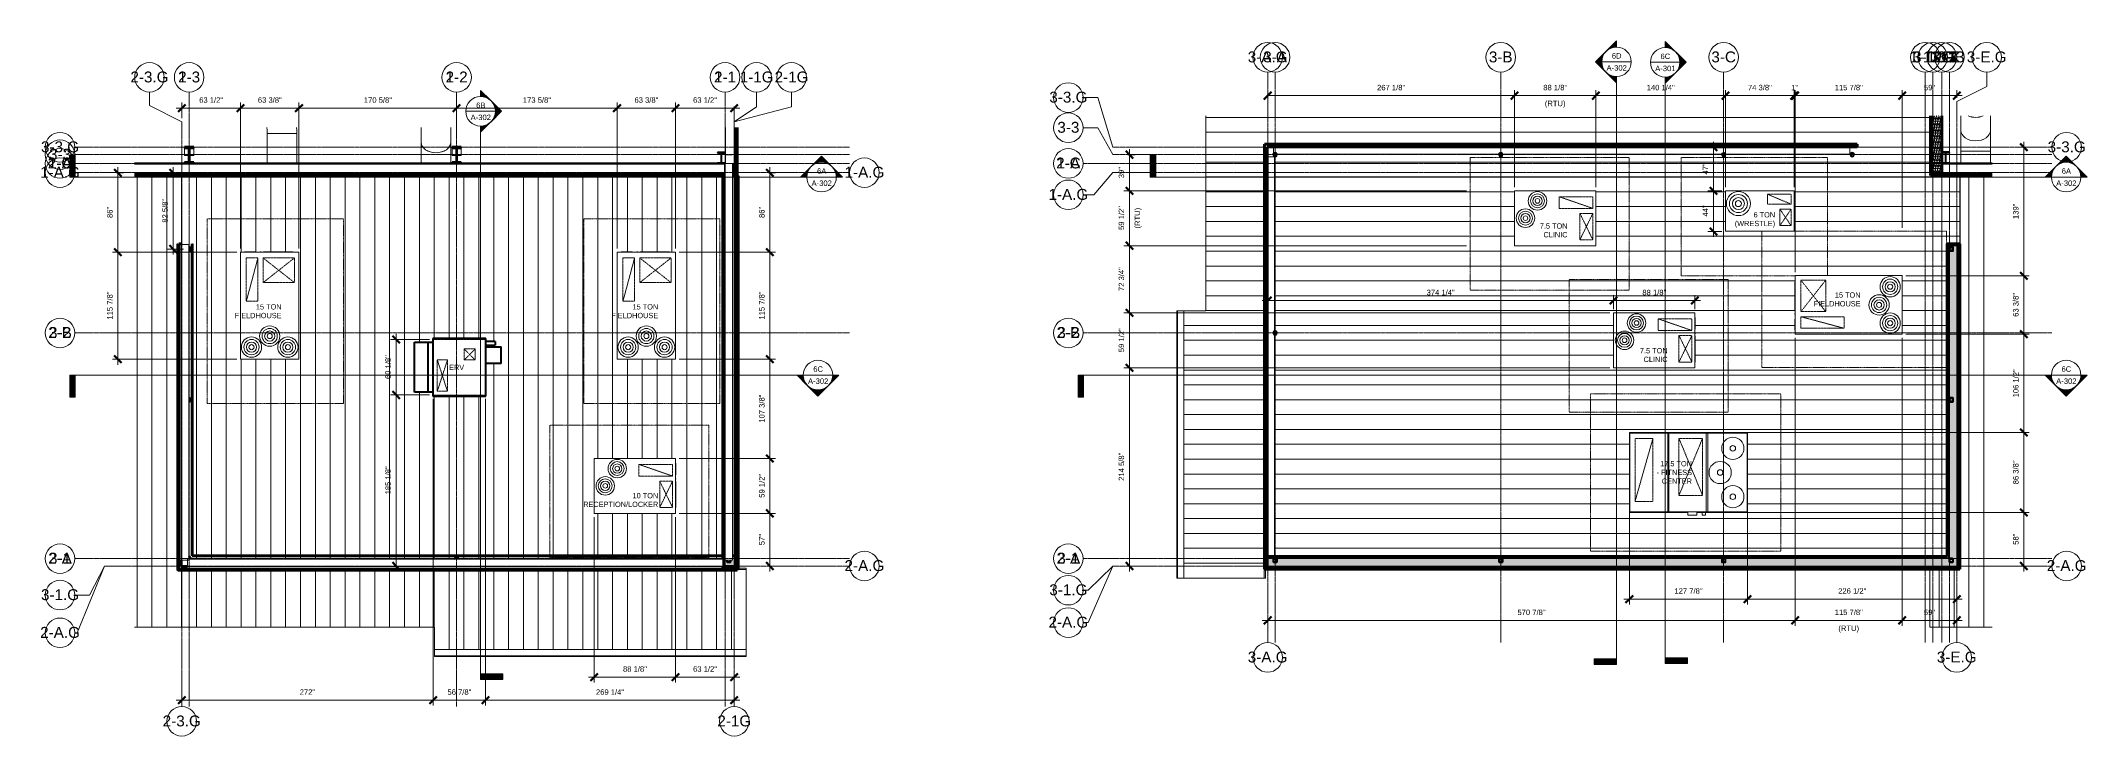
# Model space of a CAD drawing. Header units: inches. Extents: x 21314 to 29196, y -23522 to -20467.
# Drawn here: x 26981 to 29196, y -22979 to -22227 of the extents above; entities that cross this region are included whole.
import ezdxf

# ---------------------------------------------------------------- set-up
doc = ezdxf.new("R2010")
doc.units = ezdxf.units.IN
doc.header["$MEASUREMENT"] = 0
for name, pattern in [('Dash', [0.25, 0.125, -0.125]), ('Grid Line 1_2_', [0.875, 0.5, -0.125, 0.125, -0.125]), ('Hidden', [0.28125, 0.1875, -0.09375])]:
    doc.linetypes.add(name, pattern=pattern)
for name, color, linetype, lineweight in [('A-ANNO-DIMS', 211, 'Continuous', 9), ('A-ANNO-DIMS-64', 211, 'Continuous', 9), ('A-GLAZ-CWMG', 51, 'Continuous', 9), ('A-ROOF', 132, 'Continuous', 9), ('A-ROOF-OTLN', 132, 'Continuous', 9), ('A-ROOF-PATT', 132, 'Continuous', 9), ('A-WALL', 113, 'Continuous', 9), ('A-WALL-PATT', 111, 'Continuous', 25), ('G-ANNO-SYMB', 111, 'Continuous', 9), ('I-WALL', 2, 'Continuous', 9), ('M-EQPM', 50, 'Continuous', 9), ('M-EQPM-HDLN', 50, 'Dash', 9), ('M-EQPM-IDEN', 50, 'Continuous', 9), ('M-HVAC-DUCT', 70, 'Continuous', 9), ('S-BEAM', 12, 'Continuous', 9), ('S-COLS', 52, 'Continuous', 9), ('S-GRID', 1, 'Continuous', 9), ('S-GRID-IDEN', 1, 'Continuous', 9)]:
    doc.layers.add(name, color=color, linetype=linetype, lineweight=lineweight)
doc.styles.add('Arial_2', font='arial.ttf', dxfattribs={"height": 11.802395})
doc.styles.add('Arial_3', font='arial.ttf', dxfattribs={"height": 5.901198})
doc.styles.add('Century Gothic_1', font='GOTHIC.TTF', dxfattribs={"height": 5.748447})
doc.dimstyles.new('OD_Dimension', dxfattribs={"dimscale": 12, "dimtxt": 6, "dimasz": 0.666667, "dimexe": 0.5, "dimexo": 0.333333, "dimgap": 0.333333, "dimtad": 1, "dimdec": 3, "dimrnd": 0.125, "dimzin": 0, "dimdsep": 46, "dimlunit": 5, "dimtxsty": 'Arial_3', "dimblk1": 'OBLIQUE', "dimblk2": 'OBLIQUE', "dimsah": 1, "dimcen": 0.09, "dimdle": 0.5, "dimazin": 0, "dimtfac": 1, "dimtdec": 4, "dimtix": 1, "dimtmove": 0, "dimatfit": 3, "dimfxl": 0, "dimtvp": 1, "dimfrac": 2, "dimtolj": 1, "dimtzin": 0, "dimarcsym": 0})
doc.dimstyles.new('OD_Dimension_1', dxfattribs={"dimscale": 12, "dimtxt": 6, "dimasz": 0.666667, "dimexe": 0.5, "dimexo": 0.333333, "dimgap": 0.333333, "dimtad": 1, "dimdec": 3, "dimrnd": 0.125, "dimzin": 0, "dimdsep": 46, "dimlunit": 5, "dimtxsty": 'Arial_3', "dimblk1": 'OBLIQUE', "dimblk2": 'OBLIQUE', "dimsah": 1, "dimcen": 0.09, "dimdle": 0.5, "dimazin": 0, "dimtfac": 1, "dimtdec": 4, "dimtix": 1, "dimtmove": 0, "dimatfit": 3, "dimfxl": 0, "dimtvp": 1, "dimfrac": 2, "dimtolj": 1, "dimtzin": 0, "dimarcsym": 0})
doc.dimstyles.new('OD_Dimension_2', dxfattribs={"dimscale": 12, "dimtxt": 6, "dimasz": 0.666667, "dimexe": 0.5, "dimexo": 0.333333, "dimgap": 0.333333, "dimtad": 1, "dimdec": 3, "dimrnd": 0.125, "dimzin": 0, "dimdsep": 46, "dimlunit": 5, "dimtxsty": 'Arial_3', "dimblk1": 'OBLIQUE', "dimblk2": 'OBLIQUE', "dimsah": 1, "dimcen": 0.09, "dimdle": 0.5, "dimazin": 0, "dimtfac": 1, "dimtdec": 4, "dimtix": 1, "dimtmove": 0, "dimatfit": 3, "dimfxl": 0, "dimtvp": 1, "dimfrac": 2, "dimtolj": 1, "dimtzin": 0, "dimarcsym": 0})
pattern_1 = [(45, (1450.432, 0), (-6.3356768, 6.3356768), []), (45, (1450.432, 9.6), (-6.3356768, 6.3356768), [])]
pattern_2 = [(225, (27141.822, -22360.053), (6.3356768, -6.3356768), []), (225, (27141.822, -22369.653), (6.3356768, -6.3356768), [])]
pattern_3 = [(225, (27431.322, -22360.053), (6.3356768, -6.3356768), []), (225, (27431.322, -22369.653), (6.3356768, -6.3356768), [])]
pattern_4 = [(0, (6285.112, -180.953), (0, 16.082), [])]
pattern_5 = [(45, (6247.439, 0), (-6.3356768, 6.3356768), []), (45, (6247.439, 9.6), (-6.3356768, 6.3356768), [])]
pattern_6 = [(161.57, (6247.759, 0.32), (-2.560496185, -0.000537386), [0, -18.214, 2.022, 0]), (18.43, (6247.119, 0.32), (-2.560496185, 0.000537386), [0, -18.214, 2.022, 0]), (108.43, (6247.759, 0.32), (1.27922091, -6.400876726), [6.07, -14.166]), (71.57, (6247.119, 0.32), (1.27922091, 6.400876726), [6.07, -14.166])]
pattern_7 = [(0, (6247.439, 0), (0, 8), []), (90, (6247.439, 0), (-8, 5e-16), [])]

msp = doc.modelspace()

# ---------------------------------------------------------------- texts
at = {"layer": 'G-ANNO-SYMB', "char_height": 5.9012, "attachment_point": 2, "line_spacing_factor": 0.938532, "style": 'Arial_3'}
for s, insert, width in [('A-302', (28686.8171, -22253.2355), 26.208), ('6D', (28686.8171, -22240.1447), 12.528), ('A-301', (28739.4975, -22253.7831), 26.208), ('6C', (28739.4975, -22240.6923), 12.528), ('6B', (27457.4538, -22293.6606), 12.024), ('A-302', (27457.4538, -22306.7514), 26.208), ('6A', (27826.4273, -22364.9109), 12.024), ('6A', (29173.4767, -22364.9109), 12.024), ('A-302', (27826.4273, -22378.0017), 26.208), ('A-302', (29173.4767, -22378.0017), 26.208), ('6C', (27822.5962, -22579.1842), 12.528), ('6C', (29173.4767, -22579.1842), 12.528), ('A-302', (27822.5962, -22592.275), 26.208), ('A-302', (29173.4767, -22592.275), 26.208)]:
    msp.add_mtext(s, dxfattribs=dict(at, insert=insert, width=width))
at = {"layer": 'M-EQPM-IDEN', "attachment_point": 3, "line_spacing_factor": 0.984117, "style": 'Century Gothic_1'}
for s, insert, char_height, width in [('7.5 TON\\PCLINIC', (28633.5874, -22424.4037), 5.74845, 34.848), ('6 TON\\P(WRESTLE)', (28858.2808, -22412.2704), 5.74845, 44.424), ('15 TON\\PFIELDHOUSE', (28950.7512, -22499.1401), 5.74845, 53.784), ('15 TON\\PFIELDHOUSE', (27241.8695, -22511.8901), 5.74845, 53.784), ('15 TON\\PFIELDHOUSE', (27649.4945, -22511.8901), 5.74845, 53.784), ('7.5 TON\\PCLINIC', (28741.9468, -22559.3276), 5.74845, 34.848), ('ERV', (27439.4945, -22577.3722), 5.74845, 17.28), ('17.5 TON\\P- FITNESS\\PCENTER', (28768.2827, -22681.6579), 5.74845, 40.104), ('10 TON\\PRECEPTION/LOCKER', (27649.4945, -22716.2618), 5.748447, 91.368)]:
    msp.add_mtext(s, dxfattribs=dict(at, insert=insert, char_height=char_height, width=width))
at = {"layer": 'S-GRID-IDEN', "char_height": 11.8024, "attachment_point": 2, "line_spacing_factor": 0.938532, "style": 'Arial_2'}
for s, insert, width in [('3-A.G', (28309.0757, -22238.3845), 51.264), ('3-A', (28317.0757, -22238.3845), 30.528), ('3-B', (28561.3257, -22238.3845), 30.528), ('3-C', (28802.5757, -22238.3845), 31.536), ('1-13.G', (29028.8257, -22238.3845), 60.048), ('3-D.G', (29028.8257, -22238.3845), 52.272), ('3-D', (29020.8257, -22238.3845), 31.536), ('1-13', (29038.8257, -22238.3845), 39.312), ('2-13', (29046.8257, -22238.3845), 39.312), ('3-E', (29046.8257, -22238.3845), 30.528), ('3-E.G', (29087.2537, -22238.3845), 51.264), ('2-3.G', (27098.8892, -22260.0831), 49.104), ('2-3', (27141.8191, -22260.0831), 28.368), ('1-3', (27141.8191, -22260.0831), 28.368), ('2-2', (27431.3191, -22260.0831), 28.368), ('1-2', (27431.3191, -22260.0831), 28.368), ('2-1', (27721.8191, -22260.0831), 28.368), ('1-1', (27721.8191, -22260.0831), 28.368), ('1-1G', (27756.0057, -22260.0831), 43.632), ('2-1G', (27793.7901, -22260.0831), 43.632), ('3-3.G', (28093.3918, -22281.9153), 49.104), ('3-3', (28093.3918, -22314.5573), 28.368), ('3-3.G', (27002.1083, -22335.6996), 49.104), ('3-3', (27002.1083, -22343.6996), 28.368), ('3-3.G', (29173.8368, -22335.6996), 49.104), ('1-A.G', (27002.1083, -22363.1996), 51.264), ('2-C', (27002.1083, -22353.1996), 31.536), ('1-A', (27002.1083, -22353.1996), 30.528), ('1-A.G', (27872.68, -22363.1996), 51.264), ('2-C', (28093.3918, -22353.1996), 31.536), ('1-A', (28093.3918, -22353.1996), 30.528), ('1-A.G', (28093.3918, -22387.1744), 51.264), ('2-B', (27002.1083, -22536.6996), 30.528), ('3-2', (27002.1083, -22536.6996), 28.368), ('2-B', (28093.3918, -22536.6996), 30.528), ('3-2', (28093.3918, -22536.6996), 28.368), ('2-A', (27002.1083, -22780.9496), 30.528), ('3-1', (27002.1083, -22780.9496), 28.368), ('2-A', (28093.3918, -22780.9496), 30.528), ('3-1', (28093.3918, -22780.9496), 28.368), ('2-A.G', (27872.68, -22788.9496), 51.264), ('2-A.G', (29173.8368, -22788.9496), 51.264), ('3-1.G', (27002.1083, -22820.421), 49.104), ('3-1.G', (28093.3918, -22815.1148), 49.104), ('2-A.G', (28093.3918, -22850.1612), 51.264), ('2-A.G', (27002.1083, -22861.2297), 51.264), ('3-A.G', (28309.0757, -22887.9254), 51.264), ('3-E.G', (29054.8257, -22887.9254), 51.264), ('2-3.G', (27133.8191, -22957.0779), 49.104), ('2-1G', (27731.8191, -22957.0779), 43.632)]:
    msp.add_mtext(s, dxfattribs=dict(at, insert=insert, width=width))

# ---------------------------------------------------------------- blocks, each defined once
blk = doc.blocks.new('Carrier_48TC_St_ Callout 60')
at = {"layer": 'M-EQPM', "linetype": 'Hidden'}
for p, q in [((-105.9, -79.7), (-105.9, 67.7)), ((-105.9, 67.7), (93.9, 67.7)), ((93.9, 67.7), (93.9, -79.7)), ((93.9, -79.7), (-105.9, -79.7))]:
    blk.add_line(p, q, dxfattribs=at)
at = {"layer": 'M-EQPM'}
for p, q in [((57.9, 31.7), (-57.9, 31.7)), ((-57.9, 31.7), (-57.9, -31.7)), ((57.9, -31.7), (57.9, 31.7)), ((58.1, 27.3), (57.9, 27.3)), ((58.1, 27.3), (58.1, 15.4)), ((57.9, 15.4), (58.1, 15.4)), ((58.1, 10.3), (57.9, 10.3)), ((57.9, 9.3), (58.1, 9.3)), ((58.1, 6.7), (57.9, 6.7)), ((58.1, 10.3), (58.1, 10.3)), ((58.1, 10.3), (58.1, 9.3)), ((58.1, 9.3), (58.1, 9.3)), ((58.1, 6.7), (58.1, -25.1)), ((-57.9, -31.7), (57.9, -31.7)), ((57.9, -25.1), (58.1, -25.1))]:
    blk.add_line(p, q, dxfattribs=at)
for centre, radius in [((-44.9, 19.7), 11), ((-44.9, 19.7), 8.25), ((-44.9, 19.7), 5.5), ((-44.9, 19.7), 2.75), ((-32.9, 0), 11), ((-32.9, 0), 8.25), ((-32.9, 0), 5.5), ((-32.9, 0), 2.75), ((-44.9, -19.7), 11), ((-44.9, -19.7), 8.25), ((-44.9, -19.7), 5.5), ((-44.9, -19.7), 2.75)]:
    blk.add_circle(centre, radius, dxfattribs=at)
at = {"layer": 'M-EQPM-HDLN'}
for p, q in [((4.8, 25.3), (51.7, 12.7)), ((4.8, 12.7), (4.8, 25.3)), ((4.8, 25.3), (51.7, 25.3)), ((51.7, 25.3), (51.7, 12.7)), ((51.7, 12.7), (4.8, 12.7)), ((24.9, -26.8), (51.7, 7.2)), ((24.9, 7.2), (51.7, -26.8)), ((24.9, -26.8), (24.9, 7.2)), ((24.9, 7.2), (51.7, 7.2)), ((51.7, 7.2), (51.7, -26.8)), ((51.7, -26.8), (24.9, -26.8))]:
    blk.add_line(p, q, dxfattribs=at)
blk = doc.blocks.new('Carrier_48TC_St_ Callout 61')
at = {"layer": 'M-EQPM', "linetype": 'Hidden'}
for p, q in [((-92.1, -75.1), (-92.1, 65.7)), ((-92.1, 65.7), (80.1, 65.7)), ((80.1, 65.7), (80.1, -75.1)), ((-92.1, -77.8), (-92.1, -75.6)), ((80.1, -77.8), (-92.1, -77.8)), ((80.1, -75.6), (80.1, -77.8))]:
    blk.add_line(p, q, dxfattribs=at)
at = {"layer": 'M-EQPM'}
for p, q in [((44.1, 29.7), (-44.1, 29.7)), ((-44.1, 29.7), (-44.1, -29.8)), ((44.1, -29.8), (44.1, 29.7)), ((44.2, 24.7), (44.1, 24.7)), ((44.2, 24.7), (44.2, 12.1)), ((44.1, 12.1), (44.2, 12.1)), ((44.2, 8.1), (44.1, 8.1)), ((44.1, 7.1), (44.2, 7.1)), ((44.2, 4.9), (44.1, 4.9)), ((44.2, 8.1), (44.2, 8.1)), ((44.2, 8.1), (44.2, 7.1)), ((44.2, 7.1), (44.2, 7.1)), ((44.2, 4.9), (44.2, -23.5)), ((-44.1, -29.8), (44.1, -29.8)), ((44.1, -23.5), (44.2, -23.5))]:
    blk.add_line(p, q, dxfattribs=at)
for centre, radius in [((-19.1, 18.7), 10), ((-19.1, 18.7), 7.5), ((-19.1, 18.7), 5), ((-32.1, 0), 10), ((-32.1, 0), 7.5), ((-32.1, 0), 5), ((-32.1, 0), 2.5), ((-19.1, 18.7), 2.5)]:
    blk.add_circle(centre, radius, dxfattribs=at)
at = {"layer": 'M-EQPM-HDLN'}
for p, q in [((4.4, 23.2), (40.8, 10.6)), ((4.4, 10.6), (4.4, 23.2)), ((4.4, 23.2), (40.8, 23.2)), ((40.8, 23.2), (40.8, 10.6)), ((40.8, 10.6), (4.4, 10.6)), ((26.8, -23.5), (40.8, 5.2)), ((26.8, 5.2), (40.8, -23.5)), ((26.8, -23.5), (26.8, 5.2)), ((26.8, 5.2), (40.8, 5.2)), ((40.8, 5.2), (40.8, -23.5)), ((40.8, -23.5), (26.8, -23.5))]:
    blk.add_line(p, q, dxfattribs=at)
blk = doc.blocks.new('he3xrtf - 115 V_ Callout 60')
at = {"layer": 'M-EQPM', "lineweight": 40}
for p, q in [((28.6, 31.2), (-28.6, 31.2)), ((-28.6, 31.2), (-28.6, -31.2)), ((28.6, -31.2), (28.6, 31.2)), ((28.6, 27), (33.8, 27)), ((28.6, -27), (28.6, 27)), ((33.8, 27), (48.5, 27)), ((33.8, 27), (33.8, -27)), ((48.5, 27), (48.5, -27)), ((-45.4, -4), (-28.6, -4)), ((-45.4, -4), (-45.4, -22)), ((-28.6, -22), (-45.4, -22)), ((-28.6, -4), (-28.6, -22)), ((-38.7, -27.8), (-38.7, -23.8)), ((-28.6, -23.8), (-38.7, -23.8)), ((-38.7, -27.8), (-28.6, -27.8)), ((-28.6, -31.2), (28.6, -31.2)), ((33.8, -27), (28.6, -27)), ((48.5, -27), (33.8, -27))]:
    blk.add_line(p, q, dxfattribs=at)
at = {"layer": 'M-EQPM-HDLN'}
for p, q in [((-28.4, -30.1), (-28.4, 30.1)), ((-28.4, 30.1), (28.4, 30.1)), ((23.8, 26.1), (12.8, -7.9)), ((12.8, 26.1), (23.8, -7.9)), ((12.8, -7.9), (12.8, 26.1)), ((12.8, 26.1), (23.8, 26.1)), ((23.8, 26.1), (23.8, -7.9)), ((28.4, 30.1), (28.4, -30.1)), ((-17.2, -7.8), (-5.2, -19.8)), ((-5.2, -7.8), (-17.2, -19.8)), ((-17.2, -19.8), (-17.2, -7.8)), ((-17.2, -7.8), (-5.2, -7.8)), ((-5.2, -19.8), (-17.2, -19.8)), ((-5.2, -7.8), (-5.2, -19.8)), ((23.8, -7.9), (12.8, -7.9)), ((28.4, -30.1), (-28.4, -30.1))]:
    blk.add_line(p, q, dxfattribs=at)
blk = doc.blocks.new('Rectangular Mul_ Callout 60')
at = {"layer": 'A-GLAZ-CWMG', "lineweight": 30}
for p, q in [((-3.622, 1.141125), (0, 1.141125)), ((-3.622, 0.787125), (-3.622, 1.141125)), ((-3.372, 0.787125), (-3.622, 0.787125)), ((-0.0625, 1.078625), (-3.5595, 1.078625)), ((-3.5595, 1.078625), (-3.5595, 0.849625)), ((-3.5595, 0.849625), (-3.372, 0.849625)), ((-3.372, 0.849625), (-3.372, 0.787125)), ((-0.0625, -0.922375), (-0.0625, 1.078625)), ((0, 1.141125), (0, -0.984875)), ((-2.834, -0.984875), (-2.834, -0.859875)), ((-2.834, -0.859875), (-2.7715, -0.859875)), ((0, -0.984875), (-2.834, -0.984875)), ((-2.7715, -0.859875), (-2.7715, -0.922375)), ((-2.7715, -0.922375), (-0.0625, -0.922375))]:
    blk.add_line(p, q, dxfattribs=at)
blk = doc.blocks.new('Girt_C - 8_D-14_ Callout 60')
at = {"layer": 'S-BEAM'}
for p, q in [((25689.6, -22795.6), (25689.6, -22788)), ((25689.6, -22795.8), (25689.6, -22795.6)), ((25689.6, -22795.8), (26269.9, -22795.8)), ((26269.9, -22787.8), (25690.8, -22787.8)), ((26269.9, -22787.8), (26269.9, -22788)), ((26269.9, -22788), (26269.9, -22795.6)), ((26269.9, -22795.6), (26269.9, -22795.8))]:
    blk.add_line(p, q, dxfattribs=at)
blk = doc.blocks.new('Girt_C - 8_D-14_ Callout 61')
at = {"layer": 'S-BEAM'}
for p, q in [((25682.9, -22447.3), (25682.9, -22789.1)), ((25682.9, -22447.3), (25683.1, -22447.3)), ((25683.1, -22447.3), (25690.7, -22447.3)), ((25690.7, -22447.3), (25690.9, -22447.3)), ((25690.9, -22787.9), (25690.9, -22447.3)), ((25683.1, -22789.1), (25682.9, -22789.1)), ((25690.7, -22789.1), (25683.1, -22789.1))]:
    blk.add_line(p, q, dxfattribs=at)
blk = doc.blocks.new('columns and gir_ Callout 60')
at = {"layer": 'S-BEAM'}
h = blk.add_hatch(dxfattribs=at)
h.set_pattern_fill('FP_23', color=256, style=0, pattern_type=2)
h.set_pattern_definition(pattern_2)
h.paths.add_polyline_path([(0, -1.3), (-5, -1.3), (-5, -2), (5, -2), (5, -1.3)], flags=0)
h.paths.add_polyline_path([(-5, -17), (-5, -18.5), (5, -18.5), (5, -17)], flags=0)
h = blk.add_hatch(dxfattribs=at)
h.set_pattern_fill('FP_23', color=256, style=0, pattern_type=2)
h.set_pattern_definition(pattern_2)
h.paths.add_polyline_path([(-0.6, -2), (-0.6, -17), (0.6, -17), (0.6, -2)], flags=0)
at = {"layer": 'S-BEAM', "lineweight": 40}
for p, q in [((-5, -1.3), (-5, -2)), ((-5, -2), (5, -2)), ((5, -17), (-5, -17)), ((-5, -17), (-5, -18.5)), ((-5, -18.5), (5, -18.5)), ((0.6, -2), (-0.6, -2)), ((-0.6, -2), (-0.6, -17)), ((-0.6, -17), (0.6, -17)), ((0.6, -17), (0.6, -2)), ((5, -2), (5, -1.3)), ((5, -18.5), (5, -17))]:
    blk.add_line(p, q, dxfattribs=at)
at = {"layer": 'S-BEAM'}
for p, q in [((-5, -17), (-5, -9.2)), ((-0.6, -9.2), (-5, -9.2)), ((5, -9.2), (0.6, -9.2)), ((5, -9.2), (5, -17))]:
    blk.add_line(p, q, dxfattribs=at)
blk = doc.blocks.new('columns and gir_ Callout 61')
at = {"layer": 'S-BEAM'}
h = blk.add_hatch(dxfattribs=at)
h.set_pattern_fill('FP_24', color=256, style=0, pattern_type=2)
h.set_pattern_definition(pattern_3)
h.paths.add_polyline_path([(5, -1.3), (-5, -1.3), (-5, -2), (5, -2)], flags=0)
h.paths.add_polyline_path([(-5, -17), (-5, -18.5), (5, -18.5), (5, -17)], flags=0)
h = blk.add_hatch(dxfattribs=at)
h.set_pattern_fill('FP_24', color=256, style=0, pattern_type=2)
h.set_pattern_definition(pattern_3)
h.paths.add_polyline_path([(-0.6, -2), (-0.6, -17), (0.6, -17), (0.6, -2)], flags=0)
at = {"layer": 'S-BEAM', "lineweight": 40}
for p, q in [((-5, -1.3), (-5, -2)), ((-5, -2), (5, -2)), ((5, -17), (-5, -17)), ((-5, -17), (-5, -18.5)), ((-5, -18.5), (5, -18.5)), ((0.6, -2), (-0.6, -2)), ((-0.6, -2), (-0.6, -17)), ((-0.6, -17), (0.6, -17)), ((0.6, -17), (0.6, -2)), ((5, -2), (5, -1.3)), ((5, -18.5), (5, -17))]:
    blk.add_line(p, q, dxfattribs=at)
at = {"layer": 'S-BEAM'}
for p, q in [((-5, -17), (-5, -9.2)), ((-0.6, -9.2), (-5, -9.2)), ((5, -9.2), (0.6, -9.2)), ((5, -9.2), (5, -17))]:
    blk.add_line(p, q, dxfattribs=at)
blk = doc.blocks.new('Girt_C - 8_D-14_ Callout 62')
at = {"layer": 'S-BEAM'}
for p, q in [((26271.4, -22359.6), (26271.4, -22789.1)), ((26272, -22350.1), (26279.2, -22350.1)), ((26279.4, -22789.1), (26279.4, -22359.6)), ((26271.6, -22789.1), (26271.4, -22789.1)), ((26279.2, -22789.1), (26271.6, -22789.1)), ((26279.4, -22789.1), (26279.2, -22789.1))]:
    blk.add_line(p, q, dxfattribs=at)
blk = doc.blocks.new('Girt_C - 8_D-14_ Callout 63')
at = {"layer": 'S-BEAM'}
for p, q in [((26280.7, -22359.6), (26280.7, -22372.9)), ((26280.8, -22359.6), (26280.8, -22372.9)), ((26281.4, -22359.6), (26281.4, -22372.9))]:
    blk.add_line(p, q, dxfattribs=at)
blk = doc.blocks.new('Girt_Z - 10_D-1_ Callout 60')
at = {"layer": 'S-BEAM'}
for p, q in [((26270.9, -22359.6), (25632.1, -22359.6)), ((26270.9, -22360.1), (25632.1, -22360.1)), ((26270.9, -22360.2), (25632.1, -22360.2)), ((26270.9, -22359.6), (26270.9, -22360.1)), ((26270.9, -22360.1), (26270.9, -22360.2)), ((26270.9, -22360.2), (26270.9, -22369.4)), ((25632.1, -22369.6), (26270.9, -22369.6)), ((26270.9, -22369.4), (26270.9, -22369.6))]:
    blk.add_line(p, q, dxfattribs=at)
blk = doc.blocks.new('Girt_Z - 10_D-1_ Callout 61')
at = {"layer": 'S-BEAM'}
for p, q in [((26271.4, -22320.8), (26271.4, -22359.6)), ((26272, -22320.8), (26272, -22359.6)), ((26272, -22320.8), (26272, -22359.6)), ((26281.4, -22359.6), (26281.4, -22320.8)), ((26272, -22359.6), (26271.4, -22359.6)), ((26281.2, -22359.6), (26272, -22359.6)), ((26272, -22359.6), (26272, -22359.6)), ((26281.4, -22359.6), (26281.2, -22359.6))]:
    blk.add_line(p, q, dxfattribs=at)
blk = doc.blocks.new('Rectangular Mul_ Callout 61')
at = {"layer": 'A-GLAZ-CWMG', "lineweight": 30}
for p, q in [((-1.3, 1.1), (-3.6, 1.1)), ((-3.6, 1.1), (-3.6, 0.8)), ((-3.6, 0.8), (-3.6, 1.1)), ((-3.6, 1.1), (-1.3, 1.1)), ((-3.6, 0.8), (-3.4, 0.8)), ((-3.4, 0.8), (-3.6, 0.8)), ((-3.4, 0.8), (-3.4, 0.8)), ((-1.3, -0.9), (-2.8, -0.9)), ((-2.8, -0.9), (-2.8, -0.9)), ((-2.8, -0.9), (-2.8, -0.9)), ((-2.8, -0.9), (-2.8, -1)), ((-2.8, -1), (-1.3, -1))]:
    blk.add_line(p, q, dxfattribs=at)
blk = doc.blocks.new('Dimension Lumbe_ Callout 60')
at = {"layer": 'S-BEAM'}
blk.add_line((26273, -22799.2), (26273, -22799), dxfattribs=at)
blk = doc.blocks.new('HSS-Hollow Stru_ Callout 60')
at = {"layer": 'S-BEAM'}
for p, q in [((26272.6, -22799), (26294.4, -22799)), ((26285.6, -22797.5), (26284.7, -22797.5)), ((26294.4, -22797.5), (26286.2, -22797.5)), ((26294.4, -22797.5), (26294.4, -22797.8)), ((26294.4, -22797.5), (26294.4, -22797.5)), ((26294.4, -22797.8), (26294.4, -22798.8)), ((26294.4, -22798.8), (26294.4, -22799))]:
    blk.add_line(p, q, dxfattribs=at)
blk = doc.blocks.new('Round Elbow - 1_ Callout 60')
at = {"layer": 'M-HVAC-DUCT'}
for p, q in [((25776.1, -22327.1), (25776, -22327.1)), ((25776.7, -22327.1), (25776.4, -22327.1)), ((25777.8, -22327.1), (25777.2, -22327.1)), ((25779.3, -22327.1), (25778.5, -22327.1)), ((25780.7, -22327.1), (25780.2, -22327.1)), ((25781.2, -22327.1), (25780.7, -22327.1)), ((25783.4, -22327.1), (25782.2, -22327.1)), ((25785.9, -22327.1), (25784.6, -22327.1)), ((25788.5, -22327.1), (25787.2, -22327.1)), ((25791.3, -22327.1), (25789.9, -22327.1)), ((25794.1, -22327.1), (25792.7, -22327.1)), ((25796.8, -22327.1), (25795.4, -22327.1)), ((25799.4, -22327.1), (25798.1, -22327.1)), ((25801.7, -22327.1), (25800.6, -22327.1)), ((25803.3, -22327.1), (25802.8, -22327.1)), ((25803.8, -22327.1), (25803.3, -22327.1)), ((25805.5, -22327.1), (25804.7, -22327.1)), ((25806.8, -22327.1), (25806.2, -22327.1)), ((25807.6, -22327.1), (25807.2, -22327.1)), ((25808, -22327.1), (25807.8, -22327.1))]:
    blk.add_line(p, q, dxfattribs=at)
at = {"layer": 'M-HVAC-DUCT', "flags": 128}
for points in [[(25775.3, -22320.8), (25775.4, -22321.1), (25775.7, -22323.2), (25775.9, -22325.5), (25776, -22327.1)], [(25808, -22327.1), (25807.9, -22323.1), (25807.6, -22320.8)]]:
    blk.add_lwpolyline(points, dxfattribs=at)
blk = doc.blocks.new('Round Elbow - 1_ Callout 61')
at = {"layer": 'M-HVAC-DUCT', "flags": 128}
for points in [[(25942.5, -22358.8), (25942.5, -22356.1), (25942.5, -22352.9), (25942.5, -22349.8), (25942.5, -22346.8), (25942.5, -22343.9), (25942.5, -22341.1), (25942.5, -22338.6), (25942.5, -22336.7)], [(25974.5, -22336.7), (25974.5, -22339.1), (25974.5, -22341.7), (25974.5, -22344.5), (25974.5, -22347.4), (25974.5, -22350.5), (25974.5, -22353.6), (25974.5, -22356.8), (25974.5, -22358.8)]]:
    blk.add_lwpolyline(points, dxfattribs=at)
at = {"layer": 'M-HVAC-DUCT'}
for start_param, end_param in [(3.141593, 4.712389), (4.712389, 6.283185)]:
    blk.add_ellipse((25958.5, -22336.7), major_axis=(16, 0), ratio=0.707107, start_param=start_param, end_param=end_param, dxfattribs=at)
blk = doc.blocks.new('Grid - Grid Hea_ Callout 60')
at = {"layer": 'S-GRID-IDEN'}
blk.add_circle((0, 0), 0.25, dxfattribs=at)
blk = doc.blocks.new('Section - 3_32__ Callout 60')
at = {"layer": 'G-ANNO-SYMB'}
blk.add_hatch(color=256, dxfattribs=at).paths.add_polyline_path([(0, 0.375), (0, 0), (-0.09375, 0), (-0.09375, 0.375)], flags=0)
for p, q in [((0, 0.375), (-0.09375, 0.375)), ((-0.09375, 0.375), (-0.09375, 0)), ((0, 0), (0, 0.375)), ((-0.09375, 0), (0, 0))]:
    blk.add_line(p, q, dxfattribs=at)
blk = doc.blocks.new('Section - Secti_ Callout 60')
at = {"layer": 'G-ANNO-SYMB'}
h = blk.add_hatch(color=256, dxfattribs=at)
edge = h.paths.add_edge_path(flags=0)
edge.add_line((-0.427, 0.177), (-0.25, 0.354))
edge.add_line((-0.25, 0.354), (-0.25, 0.25))
edge.add_arc((-0.25, 0), 0.25, 90, 135)
h = blk.add_hatch(color=256, dxfattribs=at)
edge = h.paths.add_edge_path(flags=0)
edge.add_arc((-0.25, 0), 0.25, 45, 90)
edge.add_line((-0.25, 0.25), (-0.25, 0.354))
edge.add_line((-0.25, 0.354), (-0.073, 0.177))
h = blk.add_hatch(color=256, dxfattribs=at)
edge = h.paths.add_edge_path(flags=0)
edge.add_arc((-0.25, 0), 0.25, 137.9216, 180)
edge.add_line((-0.5, 0), (-0.604, 0))
edge.add_line((-0.604, 0), (-0.436, 0.168))
h = blk.add_hatch(color=256, dxfattribs=at)
edge = h.paths.add_edge_path(flags=0)
edge.add_line((-0.064, 0.168), (0.104, 0))
edge.add_line((0.104, 0), (0, 0))
edge.add_arc((-0.25, 0), 0.25, 0, 42.0784)
for p, q in [((-0.25, 0.354), (-0.604, 0)), ((-0.25, 0.354), (-0.427, 0.177)), ((-0.25, 0.354), (0.104, 0)), ((-0.25, 0.25), (-0.25, 0.354)), ((-0.073, 0.177), (-0.25, 0.354)), ((-0.25, 0.354), (-0.25, 0.25)), ((-0.436, 0.168), (-0.604, 0)), ((-0.604, 0), (-0.5, 0)), ((0.104, 0), (-0.064, 0.168)), ((0, 0), (0.104, 0)), ((-0.5, 0), (-0.604, 0)), ((0, 0), (0.104, 0))]:
    blk.add_line(p, q, dxfattribs=at)
for start, end in [(360, 180), (137.9216, 180), (180, 360), (90, 135), (45, 90), (0, 42.0784)]:
    blk.add_arc((-0.25, 0), 0.25, start, end, dxfattribs=at)
blk = doc.blocks.new('DIMBLOCK1-Roof Low - Callout 6')
at = {"layer": 'A-ANNO-DIMS-64'}
for p, q in [((27127.8, -22299.6), (27197.3, -22299.6)), ((27133.8, -22310.4), (27133.8, -22293.6)), ((27133.8, -22299.6), (27133.8, -22310.4)), ((27197.3, -22451.6), (27197.3, -22293.6)), ((27197.3, -22299.6), (27197.3, -22451.6))]:
    blk.add_line(p, q, dxfattribs=at)
at = {"layer": 'A-ANNO-DIMS-64', "lineweight": 50}
for p, q in [((27133.8, -22299.6), (27129.8, -22303.6)), ((27133.8, -22299.6), (27137.8, -22295.6)), ((27197.3, -22299.6), (27193.3, -22303.6)), ((27197.3, -22299.6), (27201.3, -22295.6))]:
    blk.add_line(p, q, dxfattribs=at)
at = {"layer": 'A-ANNO-DIMS-64', "color": 0, "insert": (27152.7, -22288), "char_height": 5.9, "width": 30.794, "attachment_point": 1, "line_spacing_factor": 0.938532, "style": 'Arial_3'}
blk.add_mtext('63 1/2"', dxfattribs=at)
blk = doc.blocks.new('_Oblique')
at = {"color": 0, "linetype": 'ByBlock', "lineweight": -2}
blk.add_line((-0.5, -0.5), (0.5, 0.5), dxfattribs=at)
blk = doc.blocks.new('DIMBLOCK2-Roof Low - Callout 6')
at = {"layer": 'A-ANNO-DIMS-64', "lineweight": 50}
for p, q in [((27197.3, -22299.6), (27193.3, -22303.6)), ((27197.3, -22299.6), (27201.3, -22295.6)), ((27260.7, -22299.6), (27256.7, -22303.6)), ((27260.7, -22299.6), (27264.7, -22295.6))]:
    blk.add_line(p, q, dxfattribs=at)
at = {"layer": 'A-ANNO-DIMS-64'}
for p, q in [((27197.3, -22451.6), (27197.3, -22293.6)), ((27197.3, -22299.6), (27260.7, -22299.6)), ((27197.3, -22299.6), (27197.3, -22451.6)), ((27260.7, -22451.6), (27260.7, -22293.6)), ((27260.7, -22299.6), (27260.7, -22451.6))]:
    blk.add_line(p, q, dxfattribs=at)
at = {"layer": 'A-ANNO-DIMS-64', "color": 0, "insert": (27216.2, -22288), "char_height": 5.9, "width": 30.794, "attachment_point": 1, "line_spacing_factor": 0.938532, "style": 'Arial_3'}
blk.add_mtext('63 3/8"', dxfattribs=at)
blk = doc.blocks.new('DIMBLOCK3-Roof Low - Callout 6')
at = {"layer": 'A-ANNO-DIMS-64', "lineweight": 50}
for p, q in [((27260.7, -22299.6), (27256.7, -22303.6)), ((27260.7, -22299.6), (27264.7, -22295.6)), ((27431.3, -22299.6), (27427.3, -22303.6)), ((27431.3, -22299.6), (27435.3, -22295.6))]:
    blk.add_line(p, q, dxfattribs=at)
at = {"layer": 'A-ANNO-DIMS-64'}
for p, q in [((27260.7, -22451.6), (27260.7, -22293.6)), ((27260.7, -22299.6), (27431.3, -22299.6)), ((27260.7, -22299.6), (27260.7, -22451.6)), ((27431.3, -22298), (27431.3, -22305.6)), ((27431.3, -22299.6), (27431.3, -22316.8))]:
    blk.add_line(p, q, dxfattribs=at)
at = {"layer": 'A-ANNO-DIMS-64', "color": 0, "insert": (27330.9, -22288), "char_height": 5.9, "width": 36.222, "attachment_point": 1, "line_spacing_factor": 0.938532, "style": 'Arial_3'}
blk.add_mtext('170 5/8"', dxfattribs=at)
blk = doc.blocks.new('DIMBLOCK4-Roof Low - Callout 6')
at = {"layer": 'A-ANNO-DIMS-64', "lineweight": 50}
for p, q in [((27431.3, -22299.6), (27427.3, -22303.6)), ((27431.3, -22299.6), (27435.3, -22295.6)), ((27604.9, -22299.6), (27600.9, -22303.6)), ((27604.9, -22299.6), (27608.9, -22295.6))]:
    blk.add_line(p, q, dxfattribs=at)
at = {"layer": 'A-ANNO-DIMS-64'}
for p, q in [((27431.3, -22298), (27431.3, -22305.6)), ((27431.3, -22299.6), (27604.9, -22299.6)), ((27431.3, -22299.6), (27431.3, -22316.8)), ((27604.9, -22451.6), (27604.9, -22293.6)), ((27604.9, -22299.6), (27604.9, -22451.6))]:
    blk.add_line(p, q, dxfattribs=at)
at = {"layer": 'A-ANNO-DIMS-64', "color": 0, "insert": (27503, -22288), "char_height": 5.9, "width": 36.222, "attachment_point": 1, "line_spacing_factor": 0.938532, "style": 'Arial_3'}
blk.add_mtext('173 5/8"', dxfattribs=at)
blk = doc.blocks.new('DIMBLOCK5-Roof Low - Callout 6')
at = {"layer": 'A-ANNO-DIMS-64', "lineweight": 50}
for p, q in [((27604.9, -22299.6), (27600.9, -22303.6)), ((27604.9, -22299.6), (27608.9, -22295.6)), ((27668.3, -22299.6), (27664.3, -22303.6)), ((27668.3, -22299.6), (27672.3, -22295.6))]:
    blk.add_line(p, q, dxfattribs=at)
at = {"layer": 'A-ANNO-DIMS-64'}
for p, q in [((27604.9, -22451.6), (27604.9, -22293.6)), ((27604.9, -22299.6), (27668.3, -22299.6)), ((27604.9, -22299.6), (27604.9, -22451.6)), ((27668.3, -22451.6), (27668.3, -22293.6)), ((27668.3, -22299.6), (27668.3, -22451.6))]:
    blk.add_line(p, q, dxfattribs=at)
at = {"layer": 'A-ANNO-DIMS-64', "color": 0, "insert": (27623.8, -22288), "char_height": 5.9, "width": 30.794, "attachment_point": 1, "line_spacing_factor": 0.938532, "style": 'Arial_3'}
blk.add_mtext('63 3/8"', dxfattribs=at)
blk = doc.blocks.new('DIMBLOCK6-Roof Low - Callout 6')
at = {"layer": 'A-ANNO-DIMS-64', "lineweight": 50}
for p, q in [((27668.3, -22299.6), (27664.3, -22303.6)), ((27668.3, -22299.6), (27672.3, -22295.6)), ((27731.8, -22299.6), (27727.8, -22303.6)), ((27731.8, -22299.6), (27735.8, -22295.6))]:
    blk.add_line(p, q, dxfattribs=at)
at = {"layer": 'A-ANNO-DIMS-64'}
for p, q in [((27668.3, -22451.6), (27668.3, -22293.6)), ((27668.3, -22299.6), (27737.8, -22299.6)), ((27668.3, -22299.6), (27668.3, -22451.6)), ((27731.8, -22298), (27731.8, -22305.6)), ((27731.8, -22299.6), (27731.8, -22316.8))]:
    blk.add_line(p, q, dxfattribs=at)
at = {"layer": 'A-ANNO-DIMS-64', "color": 0, "insert": (27687.2, -22288), "char_height": 5.9, "width": 30.794, "attachment_point": 1, "line_spacing_factor": 0.938532, "style": 'Arial_3'}
blk.add_mtext('63 1/2"', dxfattribs=at)
blk = doc.blocks.new('DIMBLOCK7-Roof Low - Callout 6')
at = {"layer": 'A-ANNO-DIMS-64'}
for p, q in [((27672.3, -22738.3), (27776.3, -22738.3)), ((27770.3, -22738.3), (27672.3, -22738.3)), ((27770.3, -22801.3), (27770.3, -22738.3)), ((27768.7, -22795.3), (27776.3, -22795.3)), ((27770.3, -22795.3), (27768.7, -22795.3))]:
    blk.add_line(p, q, dxfattribs=at)
at = {"layer": 'A-ANNO-DIMS-64', "lineweight": 50}
for p, q in [((27770.3, -22738.3), (27766.3, -22734.3)), ((27770.3, -22738.3), (27774.3, -22742.3)), ((27770.3, -22795.3), (27766.3, -22791.3)), ((27770.3, -22795.3), (27774.3, -22799.3))]:
    blk.add_line(p, q, dxfattribs=at)
at = {"layer": 'A-ANNO-DIMS-64', "color": 0, "insert": (27758.7, -22772.8), "char_height": 5.9, "width": 14.4, "attachment_point": 1, "rotation": 90, "line_spacing_factor": 0.938532, "style": 'Arial_3'}
blk.add_mtext('57"', dxfattribs=at)
blk = doc.blocks.new('DIMBLOCK8-Roof Low - Callout 6')
at = {"layer": 'A-ANNO-DIMS-64', "lineweight": 50}
for p, q in [((27770.3, -22678.8), (27766.3, -22674.8)), ((27770.3, -22678.8), (27774.3, -22682.8)), ((27770.3, -22738.3), (27766.3, -22734.3)), ((27770.3, -22738.3), (27774.3, -22742.3))]:
    blk.add_line(p, q, dxfattribs=at)
at = {"layer": 'A-ANNO-DIMS-64'}
for p, q in [((27672.3, -22678.8), (27776.3, -22678.8)), ((27770.3, -22678.8), (27672.3, -22678.8)), ((27770.3, -22738.3), (27770.3, -22678.8)), ((27672.3, -22738.3), (27776.3, -22738.3)), ((27770.3, -22738.3), (27672.3, -22738.3))]:
    blk.add_line(p, q, dxfattribs=at)
at = {"layer": 'A-ANNO-DIMS-64', "color": 0, "insert": (27758.7, -22721.4), "char_height": 5.9, "width": 30.794, "attachment_point": 1, "rotation": 90, "line_spacing_factor": 0.938532, "style": 'Arial_3'}
blk.add_mtext('59 1/2"', dxfattribs=at)
blk = doc.blocks.new('DIMBLOCK9-Roof Low - Callout 6')
at = {"layer": 'A-ANNO-DIMS-64'}
for p, q in [((27672.3, -22571.4), (27776.3, -22571.4)), ((27770.3, -22571.4), (27672.3, -22571.4)), ((27770.3, -22678.8), (27770.3, -22571.4)), ((27672.3, -22678.8), (27776.3, -22678.8)), ((27770.3, -22678.8), (27672.3, -22678.8))]:
    blk.add_line(p, q, dxfattribs=at)
at = {"layer": 'A-ANNO-DIMS-64', "lineweight": 50}
for p, q in [((27770.3, -22571.4), (27766.3, -22567.4)), ((27770.3, -22571.4), (27774.3, -22575.4)), ((27770.3, -22678.8), (27766.3, -22674.8)), ((27770.3, -22678.8), (27774.3, -22682.8))]:
    blk.add_line(p, q, dxfattribs=at)
at = {"layer": 'A-ANNO-DIMS-64', "color": 0, "insert": (27758.7, -22640.2), "char_height": 5.9, "width": 36.222, "attachment_point": 1, "rotation": 90, "line_spacing_factor": 0.938532, "style": 'Arial_3'}
blk.add_mtext('107 3/8"', dxfattribs=at)
blk = doc.blocks.new('DIMBLOCK10-Roof_ Callout 60')
at = {"layer": 'A-ANNO-DIMS-64', "lineweight": 50}
for p, q in [((27770.3, -22455.6), (27766.3, -22451.6)), ((27770.3, -22455.6), (27774.3, -22459.6)), ((27770.3, -22571.4), (27766.3, -22567.4)), ((27770.3, -22571.4), (27774.3, -22575.4))]:
    blk.add_line(p, q, dxfattribs=at)
at = {"layer": 'A-ANNO-DIMS-64'}
for p, q in [((27672.3, -22455.6), (27776.3, -22455.6)), ((27770.3, -22455.6), (27672.3, -22455.6)), ((27770.3, -22571.4), (27770.3, -22455.6)), ((27672.3, -22571.4), (27776.3, -22571.4)), ((27770.3, -22571.4), (27672.3, -22571.4))]:
    blk.add_line(p, q, dxfattribs=at)
at = {"layer": 'A-ANNO-DIMS-64', "color": 0, "insert": (27758.7, -22528.6), "char_height": 5.9, "width": 36.222, "attachment_point": 1, "rotation": 90, "line_spacing_factor": 0.938532, "style": 'Arial_3'}
blk.add_mtext('115 7/8"', dxfattribs=at)
blk = doc.blocks.new('DIMBLOCK11-Roof_ Callout 60')
at = {"layer": 'A-ANNO-DIMS-64', "lineweight": 50}
for p, q in [((27770.3, -22369.6), (27766.3, -22365.6)), ((27770.3, -22369.6), (27774.3, -22373.6)), ((27770.3, -22455.6), (27766.3, -22451.6)), ((27770.3, -22455.6), (27774.3, -22459.6))]:
    blk.add_line(p, q, dxfattribs=at)
at = {"layer": 'A-ANNO-DIMS-64'}
for p, q in [((27770.3, -22455.6), (27770.3, -22363.6)), ((27768.7, -22369.6), (27776.3, -22369.6)), ((27770.3, -22369.6), (27768.7, -22369.6)), ((27672.3, -22455.6), (27776.3, -22455.6)), ((27770.3, -22455.6), (27672.3, -22455.6))]:
    blk.add_line(p, q, dxfattribs=at)
at = {"layer": 'A-ANNO-DIMS-64', "color": 0, "insert": (27758.7, -22418.6), "char_height": 5.9, "width": 14.4, "attachment_point": 1, "rotation": 90, "line_spacing_factor": 0.938532, "style": 'Arial_3'}
blk.add_mtext('86"', dxfattribs=at)
blk = doc.blocks.new('DIMBLOCK12-Roof_ Callout 60')
at = {"layer": 'A-ANNO-DIMS-64', "lineweight": 50}
for p, q in [((27365.9, -22610.2), (27361.9, -22606.2)), ((27365.9, -22610.2), (27369.9, -22614.2)), ((27365.9, -22795.3), (27361.9, -22791.3)), ((27365.9, -22795.3), (27369.9, -22799.3))]:
    blk.add_line(p, q, dxfattribs=at)
at = {"layer": 'A-ANNO-DIMS-64'}
for p, q in [((27401.8, -22610.2), (27359.9, -22610.2)), ((27365.9, -22801.3), (27365.9, -22610.2)), ((27365.9, -22610.2), (27401.8, -22610.2)), ((27364.2, -22795.3), (27371.9, -22795.3)), ((27365.9, -22795.3), (27364.2, -22795.3))]:
    blk.add_line(p, q, dxfattribs=at)
at = {"layer": 'A-ANNO-DIMS-64', "color": 0, "insert": (27354.2, -22717.8), "char_height": 5.9, "width": 36.222, "attachment_point": 1, "rotation": 90, "line_spacing_factor": 0.938532, "style": 'Arial_3'}
blk.add_mtext('185 1/8"', dxfattribs=at)
blk = doc.blocks.new('DIMBLOCK13-Roof_ Callout 60')
at = {"layer": 'A-ANNO-DIMS-64'}
for p, q in [((27401.8, -22550.1), (27359.9, -22550.1)), ((27365.9, -22610.2), (27365.9, -22544.1)), ((27365.9, -22550.1), (27401.8, -22550.1)), ((27401.8, -22610.2), (27359.9, -22610.2)), ((27365.9, -22610.2), (27401.8, -22610.2))]:
    blk.add_line(p, q, dxfattribs=at)
at = {"layer": 'A-ANNO-DIMS-64', "lineweight": 50}
for p, q in [((27365.9, -22550.1), (27361.9, -22546.1)), ((27365.9, -22550.1), (27369.9, -22554.1)), ((27365.9, -22610.2), (27361.9, -22606.2)), ((27365.9, -22610.2), (27369.9, -22614.2))]:
    blk.add_line(p, q, dxfattribs=at)
at = {"layer": 'A-ANNO-DIMS-64', "color": 0, "insert": (27354.2, -22592.9), "char_height": 5.9, "width": 30.794, "attachment_point": 1, "rotation": 90, "line_spacing_factor": 0.938532, "style": 'Arial_3'}
blk.add_mtext('60 1/8"', dxfattribs=at)
blk = doc.blocks.new('DIMBLOCK14-Roof_ Callout 60')
at = {"layer": 'A-ANNO-DIMS-64'}
for p, q in [((27405.8, -22614.2), (27405.8, -22946.4)), ((27405.8, -22940.4), (27405.8, -22614.2)), ((27127.8, -22940.4), (27405.8, -22940.4)), ((27133.8, -22938.8), (27133.8, -22946.4)), ((27133.8, -22940.4), (27133.8, -22938.8))]:
    blk.add_line(p, q, dxfattribs=at)
at = {"layer": 'A-ANNO-DIMS-64', "lineweight": 50}
for p, q in [((27133.8, -22940.4), (27129.8, -22944.4)), ((27133.8, -22940.4), (27137.8, -22936.4)), ((27405.8, -22940.4), (27401.8, -22944.4)), ((27405.8, -22940.4), (27409.8, -22936.4))]:
    blk.add_line(p, q, dxfattribs=at)
at = {"layer": 'A-ANNO-DIMS-64', "color": 0, "insert": (27261.5, -22928.8), "char_height": 5.9, "width": 19.828, "attachment_point": 1, "line_spacing_factor": 0.938532, "style": 'Arial_3'}
blk.add_mtext('272"', dxfattribs=at)
blk = doc.blocks.new('DIMBLOCK15-Roof_ Callout 60')
at = {"layer": 'A-ANNO-DIMS-64'}
for p, q in [((27405.8, -22614.2), (27405.8, -22946.4)), ((27405.8, -22940.4), (27405.8, -22614.2)), ((27462.6, -22614.2), (27462.6, -22946.4)), ((27462.6, -22940.4), (27462.6, -22614.2)), ((27405.8, -22940.4), (27462.6, -22940.4))]:
    blk.add_line(p, q, dxfattribs=at)
at = {"layer": 'A-ANNO-DIMS-64', "lineweight": 50}
for p, q in [((27405.8, -22940.4), (27401.8, -22944.4)), ((27405.8, -22940.4), (27409.8, -22936.4)), ((27462.6, -22940.4), (27458.6, -22944.4)), ((27462.6, -22940.4), (27466.6, -22936.4))]:
    blk.add_line(p, q, dxfattribs=at)
at = {"layer": 'A-ANNO-DIMS-64', "color": 0, "insert": (27421.4, -22928.8), "char_height": 5.9, "width": 30.794, "attachment_point": 1, "line_spacing_factor": 0.938532, "style": 'Arial_3'}
blk.add_mtext('56 7/8"', dxfattribs=at)
blk = doc.blocks.new('DIMBLOCK16-Roof_ Callout 60')
at = {"layer": 'A-ANNO-DIMS-64'}
for p, q in [((27462.6, -22614.2), (27462.6, -22946.4)), ((27462.6, -22940.4), (27462.6, -22614.2)), ((27462.6, -22940.4), (27737.8, -22940.4)), ((27731.8, -22938.8), (27731.8, -22946.4)), ((27731.8, -22940.4), (27731.8, -22938.8))]:
    blk.add_line(p, q, dxfattribs=at)
at = {"layer": 'A-ANNO-DIMS-64', "lineweight": 50}
for p, q in [((27462.6, -22940.4), (27458.6, -22944.4)), ((27462.6, -22940.4), (27466.6, -22936.4)), ((27731.8, -22940.4), (27727.8, -22944.4)), ((27731.8, -22940.4), (27735.8, -22936.4))]:
    blk.add_line(p, q, dxfattribs=at)
at = {"layer": 'A-ANNO-DIMS-64', "color": 0, "insert": (27582.1, -22928.8), "char_height": 5.9, "width": 36.222, "attachment_point": 1, "line_spacing_factor": 0.938532, "style": 'Arial_3'}
blk.add_mtext('269 1/4"', dxfattribs=at)
blk = doc.blocks.new('DIMBLOCK17-Roof_ Callout 60')
at = {"layer": 'A-ANNO-DIMS-64', "lineweight": 50}
for p, q in [((27124.5, -22369.6), (27120.5, -22365.6)), ((27124.5, -22369.6), (27128.5, -22373.6)), ((27124.5, -22452.2), (27120.5, -22448.2)), ((27124.5, -22452.2), (27128.5, -22456.2))]:
    blk.add_line(p, q, dxfattribs=at)
at = {"layer": 'A-ANNO-DIMS-64'}
for p, q in [((27124.5, -22458.2), (27124.5, -22363.6)), ((27122.8, -22369.6), (27130.5, -22369.6)), ((27124.5, -22369.6), (27122.8, -22369.6)), ((27135.8, -22452.2), (27118.5, -22452.2)), ((27124.5, -22452.2), (27135.8, -22452.2))]:
    blk.add_line(p, q, dxfattribs=at)
at = {"layer": 'A-ANNO-DIMS-64', "color": 0, "insert": (27112.8, -22423.7), "char_height": 5.9, "width": 30.794, "attachment_point": 1, "rotation": 90, "line_spacing_factor": 0.938532, "style": 'Arial_3'}
blk.add_mtext('82 5/8"', dxfattribs=at)
blk = doc.blocks.new('DIMBLOCK18-Roof_ Callout 60')
at = {"layer": 'A-ANNO-DIMS-64'}
for p, q in [((27580.2, -22742.3), (27580.2, -22921.5)), ((27580.2, -22915.5), (27580.2, -22742.3)), ((27668.3, -22742.3), (27668.3, -22921.5)), ((27668.3, -22915.5), (27668.3, -22742.3)), ((27574.2, -22915.5), (27668.3, -22915.5))]:
    blk.add_line(p, q, dxfattribs=at)
at = {"layer": 'A-ANNO-DIMS-64', "lineweight": 50}
for p, q in [((27580.2, -22915.5), (27576.2, -22919.5)), ((27580.2, -22915.5), (27584.2, -22911.5)), ((27668.3, -22915.5), (27664.3, -22919.5)), ((27668.3, -22915.5), (27672.3, -22911.5))]:
    blk.add_line(p, q, dxfattribs=at)
at = {"layer": 'A-ANNO-DIMS-64', "color": 0, "insert": (27611.4, -22903.8), "char_height": 5.9, "width": 30.794, "attachment_point": 1, "line_spacing_factor": 0.938532, "style": 'Arial_3'}
blk.add_mtext('88 1/8"', dxfattribs=at)
blk = doc.blocks.new('DIMBLOCK19-Roof_ Callout 60')
at = {"layer": 'A-ANNO-DIMS-64'}
for p, q in [((27668.3, -22742.3), (27668.3, -22921.5)), ((27668.3, -22915.5), (27668.3, -22742.3)), ((27668.3, -22915.5), (27737.8, -22915.5)), ((27731.8, -22913.8), (27731.8, -22921.5)), ((27731.8, -22915.5), (27731.8, -22913.8))]:
    blk.add_line(p, q, dxfattribs=at)
at = {"layer": 'A-ANNO-DIMS-64', "lineweight": 50}
for p, q in [((27668.3, -22915.5), (27664.3, -22919.5)), ((27668.3, -22915.5), (27672.3, -22911.5)), ((27731.8, -22915.5), (27727.8, -22919.5)), ((27731.8, -22915.5), (27735.8, -22911.5))]:
    blk.add_line(p, q, dxfattribs=at)
at = {"layer": 'A-ANNO-DIMS-64', "color": 0, "insert": (27687.2, -22903.8), "char_height": 5.9, "width": 30.794, "attachment_point": 1, "line_spacing_factor": 0.938532, "style": 'Arial_3'}
blk.add_mtext('63 1/2"', dxfattribs=at)
blk = doc.blocks.new('DIMBLOCK20-Roof_ Callout 60')
at = {"layer": 'A-ANNO-DIMS-64', "lineweight": 50}
for p, q in [((27064.7, -22455.6), (27060.7, -22451.6)), ((27064.7, -22455.6), (27068.7, -22459.6)), ((27064.7, -22571.4), (27060.7, -22567.4)), ((27064.7, -22571.4), (27068.7, -22575.4))]:
    blk.add_line(p, q, dxfattribs=at)
at = {"layer": 'A-ANNO-DIMS-64'}
for p, q in [((27193.3, -22455.6), (27058.7, -22455.6)), ((27064.7, -22577.4), (27064.7, -22455.6)), ((27064.7, -22455.6), (27193.3, -22455.6)), ((27193.3, -22571.4), (27058.7, -22571.4)), ((27064.7, -22571.4), (27193.3, -22571.4))]:
    blk.add_line(p, q, dxfattribs=at)
at = {"layer": 'A-ANNO-DIMS-64', "color": 0, "insert": (27053.1, -22528.6), "char_height": 5.9, "width": 36.222, "attachment_point": 1, "rotation": 90, "line_spacing_factor": 0.938532, "style": 'Arial_3'}
blk.add_mtext('115 7/8"', dxfattribs=at)
blk = doc.blocks.new('DIMBLOCK21-Roof_ Callout 60')
at = {"layer": 'A-ANNO-DIMS-64', "lineweight": 50}
for p, q in [((27064.7, -22369.6), (27060.7, -22365.6)), ((27064.7, -22369.6), (27068.7, -22373.6)), ((27064.7, -22455.6), (27060.7, -22451.6)), ((27064.7, -22455.6), (27068.7, -22459.6))]:
    blk.add_line(p, q, dxfattribs=at)
at = {"layer": 'A-ANNO-DIMS-64'}
for p, q in [((27064.7, -22455.6), (27064.7, -22363.6)), ((27063.1, -22369.6), (27070.7, -22369.6)), ((27064.7, -22369.6), (27063.1, -22369.6)), ((27193.3, -22455.6), (27058.7, -22455.6)), ((27064.7, -22455.6), (27193.3, -22455.6))]:
    blk.add_line(p, q, dxfattribs=at)
at = {"layer": 'A-ANNO-DIMS-64', "color": 0, "insert": (27053.1, -22418.6), "char_height": 5.9, "width": 14.4, "attachment_point": 1, "rotation": 90, "line_spacing_factor": 0.938532, "style": 'Arial_3'}
blk.add_mtext('86"', dxfattribs=at)
blk = doc.blocks.new('Rectangular Mul_ Callout 70')
at = {"layer": 'A-GLAZ-CWMG'}
for p, q in [((22782.5, -22370.7), (22786.4, -22370.7)), ((22782.5, -22372.6), (22782.5, -22371)), ((22782.5, -22371), (22786.4, -22371)), ((22782.5, -22372.7), (22782.5, -22372.6)), ((22782.5, -22372.8), (22782.5, -22372.7)), ((22782.5, -22372.7), (22786.4, -22372.7)), ((22782.5, -22372.8), (22786.4, -22372.8))]:
    blk.add_line(p, q, dxfattribs=at)
blk = doc.blocks.new('Rectangular Mul_ Callout 71')
at = {"layer": 'A-GLAZ-CWMG', "lineweight": 30}
for p, q in [((-3.622, 1.141125), (0, 1.141125)), ((-3.622, 0.787125), (-3.622, 1.141125)), ((-3.372, 0.787125), (-3.622, 0.787125)), ((-0.0625, 1.078625), (-3.5595, 1.078625)), ((-3.5595, 1.078625), (-3.5595, 0.849625)), ((-3.5595, 0.849625), (-3.372, 0.849625)), ((-3.372, 0.849625), (-3.372, 0.787125)), ((-0.0625, -0.922375), (-0.0625, 1.078625)), ((0, 1.141125), (0, -0.984875)), ((-2.834, -0.984875), (-2.834, -0.859875)), ((-2.834, -0.859875), (-2.7715, -0.859875)), ((0, -0.984875), (-2.834, -0.984875)), ((-2.7715, -0.859875), (-2.7715, -0.922375)), ((-2.7715, -0.922375), (-0.0625, -0.922375))]:
    blk.add_line(p, q, dxfattribs=at)
blk = doc.blocks.new('Girt_C - 8_D-14_ Callout 70')
at = {"layer": 'S-BEAM'}
for p, q in [((22691.6, -22349.4), (22691.6, -22341.7)), ((22691.6, -22341.7), (22691.7, -22341.7)), ((22691.6, -22341.7), (22691.6, -22349.4)), ((22691.8, -22342.2), (22691.6, -22342.2)), ((22691.8, -22342.1), (22691.7, -22341.6)), ((22691.7, -22341.7), (22691.8, -22342.2)), ((22691.8, -22342.2), (22691.8, -22342.1)), ((22314, -22349.6), (22315.6, -22349.6)), ((22315.8, -22349.6), (22553.3, -22349.6)), ((22553.5, -22349.6), (22556.8, -22349.6)), ((22557, -22349.6), (22691.6, -22349.6)), ((22691.8, -22348.9), (22691.6, -22348.9)), ((22691.7, -22349.4), (22691.6, -22349.4)), ((22691.6, -22349.6), (22691.7, -22349.6)), ((22691.8, -22348.9), (22691.7, -22349.4)), ((22691.7, -22349.6), (22691.8, -22349)), ((22691.8, -22349), (22691.8, -22348.9))]:
    blk.add_line(p, q, dxfattribs=at)
for centre, major_axis, start_param, end_param in [((22691.6, -22341.7), (0, 0.188), 0, 1.570796), ((22691.6, -22341.7), (0, 0.0782), 0.053099, 1.570796), ((22691.6, -22349.4), (0, 0.0782), 1.570796, 3.104544), ((22691.6, -22349.4), (0, 0.188), 1.570796, 3.141593)]:
    blk.add_ellipse(centre, major_axis=major_axis, ratio=0.041631, start_param=start_param, end_param=end_param, dxfattribs=at)
blk = doc.blocks.new('Carrier_48TC_St_ Callout 70')
at = {"layer": 'M-EQPM', "linetype": 'Hidden'}
for p, q in [((-105.9, -79.7), (-105.9, 67.7)), ((-105.9, 67.7), (93.9, 67.7)), ((93.9, 67.7), (93.9, -79.7)), ((93.9, -79.7), (-105.9, -79.7))]:
    blk.add_line(p, q, dxfattribs=at)
at = {"layer": 'M-EQPM'}
for p, q in [((57.9, 31.7), (-57.9, 31.7)), ((-57.9, 31.7), (-57.9, -31.7)), ((57.9, -31.7), (57.9, 31.7)), ((58.1, 27.3), (57.9, 27.3)), ((58.1, 27.3), (58.1, 15.4)), ((57.9, 15.4), (58.1, 15.4)), ((58.1, 10.3), (57.9, 10.3)), ((57.9, 9.3), (58.1, 9.3)), ((58.1, 6.7), (57.9, 6.7)), ((58.1, 10.3), (58.1, 10.3)), ((58.1, 10.3), (58.1, 9.3)), ((58.1, 9.3), (58.1, 9.3)), ((58.1, 6.7), (58.1, -25.1)), ((-57.9, -31.7), (57.9, -31.7)), ((57.9, -25.1), (58.1, -25.1))]:
    blk.add_line(p, q, dxfattribs=at)
for centre, radius in [((-44.9, 19.7), 11), ((-44.9, 19.7), 8.25), ((-44.9, 19.7), 5.5), ((-44.9, 19.7), 2.75), ((-32.9, 0), 11), ((-32.9, 0), 8.25), ((-32.9, 0), 5.5), ((-32.9, 0), 2.75), ((-44.9, -19.7), 11), ((-44.9, -19.7), 8.25), ((-44.9, -19.7), 5.5), ((-44.9, -19.7), 2.75)]:
    blk.add_circle(centre, radius, dxfattribs=at)
at = {"layer": 'M-EQPM-HDLN'}
for p, q in [((4.8, 25.3), (51.7, 12.7)), ((4.8, 12.7), (4.8, 25.3)), ((4.8, 25.3), (51.7, 25.3)), ((51.7, 25.3), (51.7, 12.7)), ((51.7, 12.7), (4.8, 12.7)), ((24.9, -26.8), (51.7, 7.2)), ((24.9, 7.2), (51.7, -26.8)), ((24.9, -26.8), (24.9, 7.2)), ((24.9, 7.2), (51.7, 7.2)), ((51.7, 7.2), (51.7, -26.8)), ((51.7, -26.8), (24.9, -26.8))]:
    blk.add_line(p, q, dxfattribs=at)
blk = doc.blocks.new('Carrier_48TC_St_ Callout 71')
at = {"layer": 'M-EQPM', "linetype": 'Hidden'}
for p, q in [((-92.1, -77.8), (-92.1, 65.7)), ((-92.1, 65.7), (80.1, 65.7)), ((80.1, 65.7), (80.1, -77.8)), ((80.1, -77.8), (-92.1, -77.8))]:
    blk.add_line(p, q, dxfattribs=at)
at = {"layer": 'M-EQPM'}
for p, q in [((44.1, 29.7), (-44.1, 29.7)), ((-44.1, 29.7), (-44.1, -29.8)), ((44.1, -29.8), (44.1, 29.7)), ((44.2, 24.7), (44.1, 24.7)), ((44.2, 24.7), (44.2, 12.1)), ((44.1, 12.1), (44.2, 12.1)), ((44.2, 8.1), (44.1, 8.1)), ((44.1, 7.1), (44.2, 7.1)), ((44.2, 4.9), (44.1, 4.9)), ((44.2, 8.1), (44.2, 8.1)), ((44.2, 8.1), (44.2, 7.1)), ((44.2, 7.1), (44.2, 7.1)), ((44.2, 4.9), (44.2, -23.5)), ((-44.1, -29.8), (44.1, -29.8)), ((44.1, -23.5), (44.2, -23.5))]:
    blk.add_line(p, q, dxfattribs=at)
for centre, radius in [((-19.1, 18.7), 10), ((-19.1, 18.7), 7.5), ((-19.1, 18.7), 5), ((-32.1, 0), 10), ((-32.1, 0), 7.5), ((-32.1, 0), 5), ((-32.1, 0), 2.5), ((-19.1, 18.7), 2.5)]:
    blk.add_circle(centre, radius, dxfattribs=at)
at = {"layer": 'M-EQPM-HDLN'}
for p, q in [((4.4, 23.2), (40.8, 10.6)), ((4.4, 10.6), (4.4, 23.2)), ((4.4, 23.2), (40.8, 23.2)), ((40.8, 23.2), (40.8, 10.6)), ((40.8, 10.6), (4.4, 10.6)), ((26.8, -23.5), (40.8, 5.2)), ((26.8, 5.2), (40.8, -23.5)), ((26.8, -23.5), (26.8, 5.2)), ((26.8, 5.2), (40.8, 5.2)), ((40.8, 5.2), (40.8, -23.5)), ((40.8, -23.5), (26.8, -23.5))]:
    blk.add_line(p, q, dxfattribs=at)
blk = doc.blocks.new('Carrier_48TC_St_ Callout 72')
at = {"layer": 'M-EQPM', "linetype": 'Hidden'}
for p, q in [((-85.2, -70), (-85.2, 58)), ((-85.2, 58), (73.2, 58)), ((73.2, 58), (73.2, -70)), ((38.2, -70), (-85.2, -70))]:
    blk.add_line(p, q, dxfattribs=at)
at = {"layer": 'M-EQPM'}
for p, q in [((37.2, 22), (-37.2, 22)), ((-37.2, 22), (-37.2, -22)), ((37.2, -22), (37.2, 22)), ((37.3, 19.7), (37.2, 19.7)), ((37.2, 9.2), (37.3, 9.2)), ((37.3, 5.3), (37.2, 5.3)), ((37.2, 4.2), (37.3, 4.2)), ((37.3, 1.4), (37.2, 1.4)), ((37.3, 19.7), (37.3, 9.2)), ((37.3, 5.3), (37.3, 5.3)), ((37.3, 5.3), (37.3, 4.2)), ((37.3, 4.2), (37.3, 4.2)), ((37.3, 1.4), (37.3, -15.4)), ((-37.2, -22), (37.2, -22)), ((37.2, -15.4), (37.3, -15.4))]:
    blk.add_line(p, q, dxfattribs=at)
for radius in [13, 9.75, 6.5, 3.25]:
    blk.add_circle((-23.2, 8), radius, dxfattribs=at)
at = {"layer": 'M-EQPM-HDLN'}
for p, q in [((8.2, 18.2), (33.8, 7.4)), ((8.2, 7.4), (8.2, 18.2)), ((8.2, 18.2), (33.8, 18.2)), ((33.8, 7.4), (8.2, 7.4)), ((21.7, -15.8), (33.8, 2)), ((21.7, 2), (33.8, -15.8)), ((21.7, -15.8), (21.7, 2)), ((21.7, 2), (33.8, 2)), ((33.8, 18.2), (33.8, 7.4)), ((33.8, 2), (33.8, -15.8)), ((33.8, -15.8), (21.7, -15.8))]:
    blk.add_line(p, q, dxfattribs=at)
blk = doc.blocks.new('Rectangular Mul_ Callout 72')
at = {"layer": 'A-GLAZ-CWMG'}
for p, q in [((22313.8, -22799.9), (22277.7, -22799.9)), ((22313.8, -22798.6), (22313.8, -22799.9))]:
    blk.add_line(p, q, dxfattribs=at)
blk = doc.blocks.new('Rectangular Mul_ Callout 73')
at = {"layer": 'A-GLAZ-CWMG'}
blk.add_line((22277.7, -22799.9), (22241.5, -22799.9), dxfattribs=at)
blk = doc.blocks.new('Girt_C - 8_D-14_ Callout 71')
at = {"layer": 'S-BEAM'}
for p, q in [((22061.1, -22352.6), (22061.3, -22352.6)), ((22061.3, -22352.6), (22069, -22352.6)), ((22069, -22352.6), (22069.1, -22352.6)), ((22069.1, -22541.1), (22069.1, -22352.6)), ((22069.1, -22544.7), (22069.1, -22541.4)), ((22069.1, -22785.1), (22069.1, -22545))]:
    blk.add_line(p, q, dxfattribs=at)
blk = doc.blocks.new('Girt_C - 8_D-14_ Callout 72')
at = {"layer": 'S-BEAM'}
for p, q in [((22067.9, -22341.7), (22067.9, -22341.6)), ((22067.9, -22349.2), (22067.9, -22341.7)), ((22314, -22341.6), (22314, -22341.7)), ((22314, -22341.7), (22314, -22348.1)), ((22068, -22349.6), (22071.3, -22349.6)), ((22071.6, -22349.6), (22312, -22349.6)), ((22312.2, -22349.6), (22314, -22349.6)), ((22314, -22348.3), (22314, -22349.4)), ((22314, -22349.4), (22314, -22349.6))]:
    blk.add_line(p, q, dxfattribs=at)
blk = doc.blocks.new('Girt_Z - 10_D-1_ Callout 70')
at = {"layer": 'S-BEAM'}
for p, q in [((22845.9, -22360.1), (22791.4, -22360.1)), ((22845.9, -22360.2), (22791.4, -22360.2)), ((22845.9, -22359.6), (22799.4, -22359.6))]:
    blk.add_line(p, q, dxfattribs=at)
blk = doc.blocks.new('Rectangular Mul_ Callout 74')
at = {"layer": 'A-GLAZ-CWMG'}
blk.add_line((22060.6, -22799.9), (22059.4, -22799.9), dxfattribs=at)
blk = doc.blocks.new('Rectangular Mul_ Callout 75')
at = {"layer": 'A-GLAZ-CWMG'}
for p, q in [((-2, 0.2), (-2, 1.5)), ((-2, 1.5), (0, 1.5)), ((0, 1.5), (0, 0.2))]:
    blk.add_line(p, q, dxfattribs=at)
blk = doc.blocks.new('Rectangular Mul_ Callout 76')
at = {"layer": 'A-GLAZ-CWMG'}
for p, q in [((22458.5, -22799.9), (22421.3, -22799.9)), ((22458.5, -22798.6), (22458.5, -22799.9))]:
    blk.add_line(p, q, dxfattribs=at)
blk = doc.blocks.new('Rectangular Mul_ Callout 77')
at = {"layer": 'A-GLAZ-CWMG'}
for p, q in [((22420.3, -22799.9), (22420.3, -22798.6)), ((22421.3, -22799.9), (22420.3, -22799.9))]:
    blk.add_line(p, q, dxfattribs=at)
blk = doc.blocks.new('HSS-Hollow Stru_ Callout 70')
at = {"layer": 'S-BEAM'}
for p, q in [((22058.1, -22808.3), (22057.9, -22808.3)), ((22059.1, -22808.3), (22058.1, -22808.3)), ((22059.4, -22808.3), (22059.1, -22808.3)), ((22059.4, -22808.3), (22059.4, -22798.6)), ((22059.4, -22808.3), (22059.4, -22808.3))]:
    blk.add_line(p, q, dxfattribs=at)
blk = doc.blocks.new('Round Elbow - 1_ Callout 70')
at = {"layer": 'M-HVAC-DUCT'}
for start_param, end_param in [(4.168553, 4.712389), (4.712389, 5.256225)]:
    blk.add_ellipse((22827.9, -22298.4), major_axis=(16, 0), ratio=0.707107, start_param=start_param, end_param=end_param, dxfattribs=at)
blk = doc.blocks.new('Round Elbow - 1_ Callout 71')
at = {"layer": 'M-HVAC-DUCT'}
for p, q in [((22827.9, -22346.4), (22811.9, -22346.4)), ((22843.9, -22346.4), (22827.9, -22346.4))]:
    blk.add_line(p, q, dxfattribs=at)
at = {"layer": 'M-HVAC-DUCT', "flags": 128}
for points in [[(22811.9, -22346.4), (22811.9, -22343.2), (22811.9, -22340), (22811.9, -22336.9), (22811.9, -22333.9), (22811.9, -22331), (22811.9, -22328.2), (22811.9, -22325.7), (22811.9, -22323.8)], [(22843.9, -22323.8), (22843.9, -22326.2), (22843.9, -22328.8), (22843.9, -22331.6), (22843.9, -22334.5), (22843.9, -22337.6), (22843.9, -22340.7), (22843.9, -22343.9), (22843.9, -22346.4)]]:
    blk.add_lwpolyline(points, dxfattribs=at)
at = {"layer": 'M-HVAC-DUCT'}
for start_param, end_param in [(3.141593, 4.712389), (4.712389, 6.283185)]:
    blk.add_ellipse((22827.9, -22323.8), major_axis=(16, 0), ratio=0.707107, start_param=start_param, end_param=end_param, dxfattribs=at)
blk = doc.blocks.new('AHU-Rooftop-Car_ Callout 70')
at = {"layer": 'M-EQPM', "linetype": 'Hidden'}
for p, q in [((-105.9, -85.2), (-105.9, 85.2)), ((-105.9, 85.2), (99.9, 85.2)), ((99.9, 85.2), (99.9, -85.2)), ((99.9, -85.2), (-105.9, -85.2))]:
    blk.add_line(p, q, dxfattribs=at)
at = {"layer": 'M-EQPM'}
for p, q in [((-63.9, 43.2), (63.9, 43.2)), ((-63.9, 43.2), (-63.9, -43.2)), ((-63.5, 42.5), (-63.5, -42.5)), ((-63.5, 42.5), (-63.5, -42.5)), ((63.2, 42.7), (-63.2, 42.7)), ((63.2, 42.7), (-63.2, 42.7)), ((-22.3, 42.7), (-22.3, -42.7)), ((-21.3, 42.7), (-21.3, -42.7)), ((19.4, 42.7), (19.4, -42.7)), ((20.9, 42.7), (20.9, -42.7)), ((63.5, -42.5), (63.5, 42.5)), ((63.5, -42.5), (63.5, 42.5)), ((63.9, -43.2), (63.9, 43.2)), ((-0.7, -43.2), (-63.9, -43.2)), ((-63.2, -42.7), (63.2, -42.7)), ((-63.2, -42.7), (63.2, -42.7)), ((-0.7, -42.7), (-0.7, -46.3)), ((9.3, -46.3), (9.3, -42.7)), ((14.9, -43.2), (9.3, -43.2)), ((14.9, -42.7), (14.9, -46.3)), ((18.4, -46.3), (18.4, -42.7)), ((63.9, -43.2), (18.4, -43.2)), ((-0.7, -46.3), (9.3, -46.3)), ((14.9, -46.3), (18.4, -46.3))]:
    blk.add_line(p, q, dxfattribs=at)
for centre, radius in [((48.1, 26.2), 12), ((48.1, 26.2), 3), ((34.4, 0), 12), ((34.4, 0), 3), ((48.1, -26.2), 12), ((48.1, -26.2), 3)]:
    blk.add_circle(centre, radius, dxfattribs=at)
for centre, start, end in [((-63.2, 42.5), 90, 180), ((-63.2, 42.5), 90, 180), ((63.2, 42.5), 0, 90), ((63.2, 42.5), 0, 90), ((-63.2, -42.5), 180, 270), ((-63.2, -42.5), 180, 270), ((63.2, -42.5), 270, 0), ((63.2, -42.5), 270, 0)]:
    blk.add_arc(centre, 0.25, start, end, dxfattribs=at)
at = {"layer": 'M-EQPM-HDLN'}
for p, q in [((-38.4, 36.9), (-57.7, -31.2)), ((-57.7, -31.2), (-57.7, 36.9)), ((-57.7, 36.9), (-38.4, 36.9)), ((-38.4, 36.9), (-38.4, -31.2)), ((-10.2, 36.9), (15.3, -24.7)), ((-10.2, -24.7), (15.3, 36.9)), ((-10.2, -24.7), (-10.2, 36.9)), ((-10.2, 36.9), (15.3, 36.9)), ((15.3, 36.9), (15.3, -24.7)), ((-38.4, -31.2), (-57.7, -31.2)), ((15.3, -24.7), (-10.2, -24.7))]:
    blk.add_line(p, q, dxfattribs=at)
blk = doc.blocks.new('Grid - Grid Hea_ Callout 70')
at = {"layer": 'S-GRID-IDEN'}
blk.add_circle((0, 0), 0.25, dxfattribs=at)
blk = doc.blocks.new('Section - 3_32__ Callout 70')
at = {"layer": 'G-ANNO-SYMB'}
blk.add_hatch(color=256, dxfattribs=at).paths.add_polyline_path([(0, 0.375), (0, 0), (-0.09375, 0), (-0.09375, 0.375)], flags=0)
for p, q in [((0, 0.375), (-0.09375, 0.375)), ((-0.09375, 0.375), (-0.09375, 0)), ((0, 0), (0, 0.375)), ((-0.09375, 0), (0, 0))]:
    blk.add_line(p, q, dxfattribs=at)
blk = doc.blocks.new('Section - Secti_ Callout 70')
at = {"layer": 'G-ANNO-SYMB'}
h = blk.add_hatch(color=256, dxfattribs=at)
edge = h.paths.add_edge_path(flags=0)
edge.add_line((-0.427, 0.177), (-0.25, 0.354))
edge.add_line((-0.25, 0.354), (-0.25, 0.25))
edge.add_arc((-0.25, 0), 0.25, 90, 135)
h = blk.add_hatch(color=256, dxfattribs=at)
edge = h.paths.add_edge_path(flags=0)
edge.add_arc((-0.25, 0), 0.25, 45, 90)
edge.add_line((-0.25, 0.25), (-0.25, 0.354))
edge.add_line((-0.25, 0.354), (-0.073, 0.177))
h = blk.add_hatch(color=256, dxfattribs=at)
edge = h.paths.add_edge_path(flags=0)
edge.add_arc((-0.25, 0), 0.25, 137.9216, 180)
edge.add_line((-0.5, 0), (-0.604, 0))
edge.add_line((-0.604, 0), (-0.436, 0.168))
h = blk.add_hatch(color=256, dxfattribs=at)
edge = h.paths.add_edge_path(flags=0)
edge.add_line((-0.064, 0.168), (0.104, 0))
edge.add_line((0.104, 0), (0, 0))
edge.add_arc((-0.25, 0), 0.25, 0, 42.0784)
for p, q in [((-0.25, 0.354), (-0.604, 0)), ((-0.25, 0.354), (-0.427, 0.177)), ((-0.25, 0.354), (0.104, 0)), ((-0.25, 0.25), (-0.25, 0.354)), ((-0.073, 0.177), (-0.25, 0.354)), ((-0.25, 0.354), (-0.25, 0.25)), ((-0.436, 0.168), (-0.604, 0)), ((-0.604, 0), (-0.5, 0)), ((0.104, 0), (-0.064, 0.168)), ((0, 0), (0.104, 0)), ((-0.5, 0), (-0.604, 0)), ((0, 0), (0.104, 0))]:
    blk.add_line(p, q, dxfattribs=at)
for start, end in [(360, 180), (137.9216, 180), (180, 360), (90, 135), (45, 90), (0, 42.0784)]:
    blk.add_arc((-0.25, 0), 0.25, start, end, dxfattribs=at)
blk = doc.blocks.new('DIMBLOCK22-Roof_ Callout 70')
at = {"layer": 'A-ANNO-DIMS-64', "lineweight": 50}
for p, q in [((28309.1, -22286.2), (28305.1, -22290.2)), ((28309.1, -22286.2), (28313.1, -22282.2)), ((28576.1, -22286.2), (28572.1, -22290.2)), ((28576.1, -22286.2), (28580.1, -22282.2))]:
    blk.add_line(p, q, dxfattribs=at)
at = {"layer": 'A-ANNO-DIMS-64'}
for p, q in [((28309.1, -22284.5), (28309.1, -22292.2)), ((28309.1, -22286.2), (28309.1, -22284.5)), ((28309.1, -22286.2), (28576.1, -22286.2)), ((28576.1, -22385.1), (28576.1, -22280.2)), ((28576.1, -22286.2), (28576.1, -22385.1))]:
    blk.add_line(p, q, dxfattribs=at)
at = {"layer": 'A-ANNO-DIMS-64', "color": 0, "insert": (28427.5, -22274.5), "char_height": 5.9, "width": 36.222, "attachment_point": 1, "line_spacing_factor": 0.938532, "style": 'Arial_3'}
blk.add_mtext('267 1/8"', dxfattribs=at)
blk = doc.blocks.new('DIMBLOCK23-Roof_ Callout 70')
at = {"layer": 'A-ANNO-DIMS-64', "lineweight": 50}
for p, q in [((28576.1, -22286.2), (28572.1, -22290.2)), ((28576.1, -22286.2), (28580.1, -22282.2)), ((28664.3, -22286.2), (28660.3, -22290.2)), ((28664.3, -22286.2), (28668.3, -22282.2))]:
    blk.add_line(p, q, dxfattribs=at)
at = {"layer": 'A-ANNO-DIMS-64'}
for p, q in [((28576.1, -22385.1), (28576.1, -22280.2)), ((28576.1, -22286.2), (28664.3, -22286.2)), ((28576.1, -22286.2), (28576.1, -22385.1)), ((28664.3, -22385.1), (28664.3, -22280.2)), ((28664.3, -22286.2), (28664.3, -22385.1))]:
    blk.add_line(p, q, dxfattribs=at)
at = {"layer": 'A-ANNO-DIMS-64', "color": 0, "char_height": 5.9, "attachment_point": 1, "line_spacing_factor": 0.938532, "style": 'Arial_3'}
for s, insert, width in [('88 1/8"', (28607.4, -22274.5), 30.794), ('(RTU)', (28609, -22291.7), 26.806)]:
    blk.add_mtext(s, dxfattribs=dict(at, insert=insert, width=width))
blk = doc.blocks.new('DIMBLOCK24-Roof_ Callout 70')
at = {"layer": 'A-ANNO-DIMS-64', "lineweight": 50}
for p, q in [((28664.3, -22286.2), (28660.3, -22290.2)), ((28664.3, -22286.2), (28668.3, -22282.2)), ((28804.6, -22286.2), (28800.6, -22290.2)), ((28804.6, -22286.2), (28808.6, -22282.2))]:
    blk.add_line(p, q, dxfattribs=at)
at = {"layer": 'A-ANNO-DIMS-64'}
for p, q in [((28664.3, -22385.1), (28664.3, -22280.2)), ((28664.3, -22286.2), (28804.6, -22286.2)), ((28664.3, -22286.2), (28664.3, -22385.1)), ((28804.6, -22385.1), (28804.6, -22280.2)), ((28804.6, -22286.2), (28804.6, -22385.1))]:
    blk.add_line(p, q, dxfattribs=at)
at = {"layer": 'A-ANNO-DIMS-64', "color": 0, "insert": (28719.3, -22274.5), "char_height": 5.9, "width": 36.222, "attachment_point": 1, "line_spacing_factor": 0.938532, "style": 'Arial_3'}
blk.add_mtext('140 1/4"', dxfattribs=at)
blk = doc.blocks.new('DIMBLOCK25-Roof_ Callout 70')
at = {"layer": 'A-ANNO-DIMS-64', "lineweight": 50}
for p, q in [((28804.6, -22286.2), (28800.6, -22290.2)), ((28804.6, -22286.2), (28808.6, -22282.2)), ((28879, -22286.2), (28875, -22290.2)), ((28879, -22286.2), (28883, -22282.2))]:
    blk.add_line(p, q, dxfattribs=at)
at = {"layer": 'A-ANNO-DIMS-64'}
for p, q in [((28804.6, -22385.1), (28804.6, -22280.2)), ((28804.6, -22286.2), (28879, -22286.2)), ((28804.6, -22286.2), (28804.6, -22385.1)), ((28879, -22385.1), (28879, -22280.2)), ((28879, -22286.2), (28879, -22385.1))]:
    blk.add_line(p, q, dxfattribs=at)
at = {"layer": 'A-ANNO-DIMS-64', "color": 0, "insert": (28828.9, -22274.5), "char_height": 5.9, "width": 30.794, "attachment_point": 1, "line_spacing_factor": 0.938532, "style": 'Arial_3'}
blk.add_mtext('74 3/8"', dxfattribs=at)
blk = doc.blocks.new('DIMBLOCK26-Roof_ Callout 70')
at = {"layer": 'A-ANNO-DIMS-64', "lineweight": 50}
for p, q in [((28879, -22286.2), (28875, -22290.2)), ((28880, -22286.2), (28876, -22290.2)), ((28879, -22286.2), (28883, -22282.2)), ((28880, -22286.2), (28884, -22282.2))]:
    blk.add_line(p, q, dxfattribs=at)
at = {"layer": 'A-ANNO-DIMS-64'}
for p, q in [((28879, -22385.1), (28879, -22280.2)), ((28879, -22286.2), (28880, -22286.2)), ((28879, -22286.2), (28879, -22385.1)), ((28880, -22477.1), (28880, -22280.2)), ((28880, -22286.2), (28880, -22477.1))]:
    blk.add_line(p, q, dxfattribs=at)
at = {"layer": 'A-ANNO-DIMS-64', "color": 0, "insert": (28875.7, -22274.5), "char_height": 5.9, "width": 8.972, "attachment_point": 1, "line_spacing_factor": 0.938532, "style": 'Arial_3'}
blk.add_mtext('1"', dxfattribs=at)
blk = doc.blocks.new('DIMBLOCK27-Roof_ Callout 70')
at = {"layer": 'A-ANNO-DIMS-64', "lineweight": 50}
for p, q in [((28880, -22286.2), (28876, -22290.2)), ((28880, -22286.2), (28884, -22282.2)), ((28995.8, -22286.2), (28991.8, -22290.2)), ((28995.8, -22286.2), (28999.8, -22282.2))]:
    blk.add_line(p, q, dxfattribs=at)
at = {"layer": 'A-ANNO-DIMS-64'}
for p, q in [((28880, -22477.1), (28880, -22280.2)), ((28880, -22286.2), (28995.8, -22286.2)), ((28880, -22286.2), (28880, -22477.1)), ((28995.8, -22429.1), (28995.8, -22280.2)), ((28995.8, -22286.2), (28995.8, -22429.1))]:
    blk.add_line(p, q, dxfattribs=at)
at = {"layer": 'A-ANNO-DIMS-64', "color": 0, "insert": (28922.8, -22274.5), "char_height": 5.9, "width": 36.222, "attachment_point": 1, "line_spacing_factor": 0.938532, "style": 'Arial_3'}
blk.add_mtext('115 7/8"', dxfattribs=at)
blk = doc.blocks.new('DIMBLOCK28-Roof_ Callout 70')
at = {"layer": 'A-ANNO-DIMS-64', "lineweight": 50}
for p, q in [((28995.8, -22286.2), (28991.8, -22290.2)), ((28995.8, -22286.2), (28999.8, -22282.2)), ((29054.8, -22286.2), (29050.8, -22290.2)), ((29054.8, -22286.2), (29058.8, -22282.2))]:
    blk.add_line(p, q, dxfattribs=at)
at = {"layer": 'A-ANNO-DIMS-64'}
for p, q in [((28995.8, -22429.1), (28995.8, -22280.2)), ((28995.8, -22286.2), (29060.8, -22286.2)), ((28995.8, -22286.2), (28995.8, -22429.1)), ((29054.8, -22288.7), (29054.8, -22280.2)), ((29054.8, -22286.2), (29054.8, -22288.7))]:
    blk.add_line(p, q, dxfattribs=at)
at = {"layer": 'A-ANNO-DIMS-64', "color": 0, "insert": (29019.3, -22274.5), "char_height": 5.9, "width": 14.4, "attachment_point": 1, "line_spacing_factor": 0.938532, "style": 'Arial_3'}
blk.add_mtext('59"', dxfattribs=at)
blk = doc.blocks.new('DIMBLOCK29-Roof_ Callout 70')
at = {"layer": 'A-ANNO-DIMS-64'}
for p, q in [((28679.4, -22580.7), (28153.5, -22580.7)), ((28159.5, -22801.3), (28159.5, -22580.7)), ((28159.5, -22580.7), (28679.4, -22580.7)), ((28157.8, -22795.3), (28165.5, -22795.3)), ((28159.5, -22795.3), (28157.8, -22795.3))]:
    blk.add_line(p, q, dxfattribs=at)
at = {"layer": 'A-ANNO-DIMS-64', "lineweight": 50}
for p, q in [((28159.5, -22580.7), (28155.5, -22576.7)), ((28159.5, -22580.7), (28163.5, -22584.7)), ((28159.5, -22795.3), (28155.5, -22791.3)), ((28159.5, -22795.3), (28163.5, -22799.3))]:
    blk.add_line(p, q, dxfattribs=at)
at = {"layer": 'A-ANNO-DIMS-64', "color": 0, "insert": (28147.8, -22703.1), "char_height": 5.9, "width": 36.222, "attachment_point": 1, "rotation": 90, "line_spacing_factor": 0.938532, "style": 'Arial_3'}
blk.add_mtext('214 5/8"', dxfattribs=at)
blk = doc.blocks.new('DIMBLOCK30-Roof_ Callout 70')
at = {"layer": 'A-ANNO-DIMS-64'}
for p, q in [((28679.4, -22521.2), (28153.5, -22521.2)), ((28159.5, -22580.7), (28159.5, -22521.2)), ((28159.5, -22521.2), (28679.4, -22521.2)), ((28679.4, -22580.7), (28153.5, -22580.7)), ((28159.5, -22580.7), (28679.4, -22580.7))]:
    blk.add_line(p, q, dxfattribs=at)
at = {"layer": 'A-ANNO-DIMS-64', "lineweight": 50}
for p, q in [((28159.5, -22521.2), (28155.5, -22517.2)), ((28159.5, -22521.2), (28163.5, -22525.2)), ((28159.5, -22580.7), (28155.5, -22576.7)), ((28159.5, -22580.7), (28163.5, -22584.7))]:
    blk.add_line(p, q, dxfattribs=at)
at = {"layer": 'A-ANNO-DIMS-64', "color": 0, "insert": (28147.8, -22563.8), "char_height": 5.9, "width": 30.794, "attachment_point": 1, "rotation": 90, "line_spacing_factor": 0.938532, "style": 'Arial_3'}
blk.add_mtext('59 1/2"', dxfattribs=at)
blk = doc.blocks.new('DIMBLOCK31-Roof_ Callout 70')
at = {"layer": 'A-ANNO-DIMS-64'}
for p, q in [((28524.1, -22448.6), (28153.5, -22448.6)), ((28159.5, -22521.2), (28159.5, -22448.6)), ((28159.5, -22448.6), (28524.1, -22448.6)), ((28679.4, -22521.2), (28153.5, -22521.2)), ((28159.5, -22521.2), (28679.4, -22521.2))]:
    blk.add_line(p, q, dxfattribs=at)
at = {"layer": 'A-ANNO-DIMS-64', "lineweight": 50}
for p, q in [((28159.5, -22448.6), (28155.5, -22444.6)), ((28159.5, -22448.6), (28163.5, -22452.6)), ((28159.5, -22521.2), (28155.5, -22517.2)), ((28159.5, -22521.2), (28163.5, -22525.2))]:
    blk.add_line(p, q, dxfattribs=at)
at = {"layer": 'A-ANNO-DIMS-64', "color": 0, "insert": (28147.8, -22497.7), "char_height": 5.9, "width": 30.794, "attachment_point": 1, "rotation": 90, "line_spacing_factor": 0.938532, "style": 'Arial_3'}
blk.add_mtext('72 3/4"', dxfattribs=at)
blk = doc.blocks.new('DIMBLOCK32-Roof_ Callout 70')
at = {"layer": 'A-ANNO-DIMS-64', "lineweight": 50}
for p, q in [((28159.5, -22389.1), (28155.5, -22385.1)), ((28159.5, -22389.1), (28163.5, -22393.1)), ((28159.5, -22448.6), (28155.5, -22444.6)), ((28159.5, -22448.6), (28163.5, -22452.6))]:
    blk.add_line(p, q, dxfattribs=at)
at = {"layer": 'A-ANNO-DIMS-64'}
for p, q in [((28524.1, -22389.1), (28153.5, -22389.1)), ((28159.5, -22448.6), (28159.5, -22389.1)), ((28159.5, -22389.1), (28524.1, -22389.1)), ((28524.1, -22448.6), (28153.5, -22448.6)), ((28159.5, -22448.6), (28524.1, -22448.6))]:
    blk.add_line(p, q, dxfattribs=at)
at = {"layer": 'A-ANNO-DIMS-64', "color": 0, "char_height": 5.9, "attachment_point": 1, "rotation": 90, "line_spacing_factor": 0.938532, "style": 'Arial_3'}
for s, insert, width in [('59 1/2"', (28147.8, -22431.6), 30.794), ('(RTU)', (28165.1, -22430), 26.806)]:
    blk.add_mtext(s, dxfattribs=dict(at, insert=insert, width=width))
blk = doc.blocks.new('DIMBLOCK33-Roof_ Callout 70')
at = {"layer": 'A-ANNO-DIMS-64'}
for p, q in [((28159.5, -22389.1), (28159.5, -22344.1)), ((28157.8, -22350.1), (28165.5, -22350.1)), ((28159.5, -22350.1), (28157.8, -22350.1)), ((28524.1, -22389.1), (28153.5, -22389.1)), ((28159.5, -22389.1), (28524.1, -22389.1))]:
    blk.add_line(p, q, dxfattribs=at)
at = {"layer": 'A-ANNO-DIMS-64', "lineweight": 50}
for p, q in [((28159.5, -22350.1), (28155.5, -22346.1)), ((28159.5, -22350.1), (28163.5, -22354.1)), ((28159.5, -22389.1), (28155.5, -22385.1)), ((28159.5, -22389.1), (28163.5, -22393.1))]:
    blk.add_line(p, q, dxfattribs=at)
at = {"layer": 'A-ANNO-DIMS-64', "color": 0, "insert": (28147.8, -22375.6), "char_height": 5.9, "width": 14.4, "attachment_point": 1, "rotation": 90, "line_spacing_factor": 0.938532, "style": 'Arial_3'}
blk.add_mtext('39"', dxfattribs=at)
blk = doc.blocks.new('DIMBLOCK34-Roof_ Callout 70')
at = {"layer": 'A-ANNO-DIMS-64'}
for p, q in [((28778.9, -22737.3), (29133.4, -22737.3)), ((29127.4, -22737.3), (28778.9, -22737.3)), ((29127.4, -22801.3), (29127.4, -22737.3)), ((29127.4, -22795.3), (29097.3, -22795.3)), ((29125.8, -22795.3), (29133.4, -22795.3))]:
    blk.add_line(p, q, dxfattribs=at)
at = {"layer": 'A-ANNO-DIMS-64', "lineweight": 50}
for p, q in [((29127.4, -22737.3), (29123.4, -22733.3)), ((29127.4, -22737.3), (29131.4, -22741.3)), ((29127.4, -22795.3), (29123.4, -22791.3)), ((29127.4, -22795.3), (29131.4, -22799.3))]:
    blk.add_line(p, q, dxfattribs=at)
at = {"layer": 'A-ANNO-DIMS-64', "color": 0, "insert": (29115.8, -22772.3), "char_height": 5.9, "width": 14.4, "attachment_point": 1, "rotation": 90, "line_spacing_factor": 0.938532, "style": 'Arial_3'}
blk.add_mtext('58"', dxfattribs=at)
blk = doc.blocks.new('DIMBLOCK35-Roof_ Callout 70')
at = {"layer": 'A-ANNO-DIMS-64'}
for p, q in [((28778.9, -22650.9), (29133.4, -22650.9)), ((29127.4, -22650.9), (28778.9, -22650.9)), ((29127.4, -22737.3), (29127.4, -22650.9)), ((28778.9, -22737.3), (29133.4, -22737.3)), ((29127.4, -22737.3), (28778.9, -22737.3))]:
    blk.add_line(p, q, dxfattribs=at)
at = {"layer": 'A-ANNO-DIMS-64', "lineweight": 50}
for p, q in [((29127.4, -22650.9), (29123.4, -22646.9)), ((29127.4, -22650.9), (29131.4, -22654.9)), ((29127.4, -22737.3), (29123.4, -22733.3)), ((29127.4, -22737.3), (29131.4, -22741.3))]:
    blk.add_line(p, q, dxfattribs=at)
at = {"layer": 'A-ANNO-DIMS-64', "color": 0, "insert": (29115.8, -22706.9), "char_height": 5.9, "width": 30.794, "attachment_point": 1, "rotation": 90, "line_spacing_factor": 0.938532, "style": 'Arial_3'}
blk.add_mtext('86 3/8"', dxfattribs=at)
blk = doc.blocks.new('DIMBLOCK36-Roof_ Callout 70')
at = {"layer": 'A-ANNO-DIMS-64', "lineweight": 50}
for p, q in [((29127.4, -22544.4), (29123.4, -22540.4)), ((29127.4, -22544.4), (29131.4, -22548.4)), ((29127.4, -22650.9), (29123.4, -22646.9)), ((29127.4, -22650.9), (29131.4, -22654.9))]:
    blk.add_line(p, q, dxfattribs=at)
at = {"layer": 'A-ANNO-DIMS-64'}
for p, q in [((28999.8, -22544.4), (29133.4, -22544.4)), ((29127.4, -22544.4), (28999.8, -22544.4)), ((29127.4, -22650.9), (29127.4, -22544.4)), ((28778.9, -22650.9), (29133.4, -22650.9)), ((29127.4, -22650.9), (28778.9, -22650.9))]:
    blk.add_line(p, q, dxfattribs=at)
at = {"layer": 'A-ANNO-DIMS-64', "color": 0, "insert": (29115.8, -22612.8), "char_height": 5.9, "width": 36.222, "attachment_point": 1, "rotation": 90, "line_spacing_factor": 0.938532, "style": 'Arial_3'}
blk.add_mtext('106 1/2"', dxfattribs=at)
blk = doc.blocks.new('DIMBLOCK37-Roof_ Callout 70')
at = {"layer": 'A-ANNO-DIMS-64', "lineweight": 50}
for p, q in [((29127.4, -22481.1), (29123.4, -22477.1)), ((29127.4, -22481.1), (29131.4, -22485.1)), ((29127.4, -22544.4), (29123.4, -22540.4)), ((29127.4, -22544.4), (29131.4, -22548.4))]:
    blk.add_line(p, q, dxfattribs=at)
at = {"layer": 'A-ANNO-DIMS-64'}
for p, q in [((28999.8, -22481.1), (29133.4, -22481.1)), ((29127.4, -22481.1), (28999.8, -22481.1)), ((29127.4, -22544.4), (29127.4, -22481.1)), ((28999.8, -22544.4), (29133.4, -22544.4)), ((29127.4, -22544.4), (28999.8, -22544.4))]:
    blk.add_line(p, q, dxfattribs=at)
at = {"layer": 'A-ANNO-DIMS-64', "color": 0, "insert": (29115.8, -22525.6), "char_height": 5.9, "width": 30.794, "attachment_point": 1, "rotation": 90, "line_spacing_factor": 0.938532, "style": 'Arial_3'}
blk.add_mtext('63 3/8"', dxfattribs=at)
blk = doc.blocks.new('DIMBLOCK38-Roof_ Callout 70')
at = {"layer": 'A-ANNO-DIMS-64', "lineweight": 50}
for p, q in [((29127.4, -22342.1), (29123.4, -22338.1)), ((29127.4, -22342.1), (29131.4, -22346.1)), ((29127.4, -22481.1), (29123.4, -22477.1)), ((29127.4, -22481.1), (29131.4, -22485.1))]:
    blk.add_line(p, q, dxfattribs=at)
at = {"layer": 'A-ANNO-DIMS-64'}
for p, q in [((29125.8, -22342.1), (29133.4, -22342.1)), ((29127.4, -22342.1), (29125.8, -22342.1)), ((29127.4, -22481.1), (29127.4, -22336.1)), ((28999.8, -22481.1), (29133.4, -22481.1)), ((29127.4, -22481.1), (28999.8, -22481.1))]:
    blk.add_line(p, q, dxfattribs=at)
at = {"layer": 'A-ANNO-DIMS-64', "color": 0, "insert": (29115.8, -22419.8), "char_height": 5.9, "width": 19.828, "attachment_point": 1, "rotation": 90, "line_spacing_factor": 0.938532, "style": 'Arial_3'}
blk.add_mtext('139"', dxfattribs=at)
blk = doc.blocks.new('DIMBLOCK39-Roof_ Callout 70')
at = {"layer": 'A-ANNO-DIMS-64'}
for p, q in [((28880, -22548.4), (28880, -22860.1)), ((28880, -22854.1), (28880, -22548.4)), ((28309.1, -22852.5), (28309.1, -22860.1)), ((28309.1, -22854.1), (28309.1, -22852.5)), ((28303.1, -22854.1), (28880, -22854.1))]:
    blk.add_line(p, q, dxfattribs=at)
at = {"layer": 'A-ANNO-DIMS-64', "lineweight": 50}
for p, q in [((28309.1, -22854.1), (28313.1, -22850.1)), ((28880, -22854.1), (28884, -22850.1)), ((28309.1, -22854.1), (28305.1, -22858.1)), ((28880, -22854.1), (28876, -22858.1))]:
    blk.add_line(p, q, dxfattribs=at)
at = {"layer": 'A-ANNO-DIMS-64', "color": 0, "insert": (28579.4, -22842.5), "char_height": 5.9, "width": 36.222, "attachment_point": 1, "line_spacing_factor": 0.938532, "style": 'Arial_3'}
blk.add_mtext('570 7/8"', dxfattribs=at)
blk = doc.blocks.new('DIMBLOCK40-Roof_ Callout 70')
at = {"layer": 'A-ANNO-DIMS-64'}
for p, q in [((28880, -22548.4), (28880, -22860.1)), ((28880, -22854.1), (28880, -22548.4)), ((28995.8, -22548.4), (28995.8, -22860.1)), ((28995.8, -22854.1), (28995.8, -22548.4)), ((28880, -22854.1), (28995.8, -22854.1))]:
    blk.add_line(p, q, dxfattribs=at)
at = {"layer": 'A-ANNO-DIMS-64', "lineweight": 50}
for p, q in [((28880, -22854.1), (28884, -22850.1)), ((28995.8, -22854.1), (28999.8, -22850.1)), ((28880, -22854.1), (28876, -22858.1)), ((28995.8, -22854.1), (28991.8, -22858.1))]:
    blk.add_line(p, q, dxfattribs=at)
at = {"layer": 'A-ANNO-DIMS-64', "color": 0, "char_height": 5.9, "attachment_point": 1, "line_spacing_factor": 0.938532, "style": 'Arial_3'}
for s, insert, width in [('115 7/8"', (28922.8, -22842.5), 36.222), ('(RTU)', (28926.7, -22859.7), 26.806)]:
    blk.add_mtext(s, dxfattribs=dict(at, insert=insert, width=width))
blk = doc.blocks.new('DIMBLOCK41-Roof_ Callout 70')
at = {"layer": 'A-ANNO-DIMS-64'}
for p, q in [((28995.8, -22548.4), (28995.8, -22860.1)), ((28995.8, -22854.1), (28995.8, -22548.4)), ((29054.8, -22852.5), (29054.8, -22860.1)), ((29054.8, -22854.1), (29054.8, -22852.5)), ((28995.8, -22854.1), (29060.8, -22854.1))]:
    blk.add_line(p, q, dxfattribs=at)
at = {"layer": 'A-ANNO-DIMS-64', "lineweight": 50}
for p, q in [((28995.8, -22854.1), (28999.8, -22850.1)), ((29054.8, -22854.1), (29058.8, -22850.1)), ((28995.8, -22854.1), (28991.8, -22858.1)), ((29054.8, -22854.1), (29050.8, -22858.1))]:
    blk.add_line(p, q, dxfattribs=at)
at = {"layer": 'A-ANNO-DIMS-64', "color": 0, "insert": (29019.3, -22842.5), "char_height": 5.9, "width": 14.4, "attachment_point": 1, "line_spacing_factor": 0.938532, "style": 'Arial_3'}
blk.add_mtext('59"', dxfattribs=at)
blk = doc.blocks.new('DIMBLOCK42-Roof_ Callout 70')
at = {"layer": 'A-ANNO-DIMS-64'}
for p, q in [((28700.5, -22704.4), (28700.5, -22837.1)), ((28700.5, -22831.1), (28700.5, -22704.4)), ((28828.4, -22704.4), (28828.4, -22837.1)), ((28828.4, -22831.1), (28828.4, -22704.4)), ((28694.5, -22831.1), (28828.4, -22831.1))]:
    blk.add_line(p, q, dxfattribs=at)
at = {"layer": 'A-ANNO-DIMS-64', "lineweight": 50}
for p, q in [((28700.5, -22831.1), (28696.5, -22835.1)), ((28700.5, -22831.1), (28704.5, -22827.1)), ((28828.4, -22831.1), (28824.4, -22835.1)), ((28828.4, -22831.1), (28832.4, -22827.1))]:
    blk.add_line(p, q, dxfattribs=at)
at = {"layer": 'A-ANNO-DIMS-64', "color": 0, "insert": (28749.3, -22819.4), "char_height": 5.9, "width": 36.222, "attachment_point": 1, "line_spacing_factor": 0.938532, "style": 'Arial_3'}
blk.add_mtext('127 7/8"', dxfattribs=at)
blk = doc.blocks.new('DIMBLOCK43-Roof_ Callout 70')
at = {"layer": 'A-ANNO-DIMS-64'}
for p, q in [((28828.4, -22704.4), (28828.4, -22837.1)), ((28828.4, -22831.1), (28828.4, -22704.4)), ((28828.4, -22831.1), (29060.8, -22831.1)), ((29054.8, -22829.4), (29054.8, -22837.1)), ((29054.8, -22831.1), (29054.8, -22829.4))]:
    blk.add_line(p, q, dxfattribs=at)
at = {"layer": 'A-ANNO-DIMS-64', "lineweight": 50}
for p, q in [((28828.4, -22831.1), (28824.4, -22835.1)), ((28828.4, -22831.1), (28832.4, -22827.1)), ((29054.8, -22831.1), (29050.8, -22835.1)), ((29054.8, -22831.1), (29058.8, -22827.1))]:
    blk.add_line(p, q, dxfattribs=at)
at = {"layer": 'A-ANNO-DIMS-64', "color": 0, "insert": (28926.5, -22819.4), "char_height": 5.9, "width": 36.222, "attachment_point": 1, "line_spacing_factor": 0.938532, "style": 'Arial_3'}
blk.add_mtext('226 1/2"', dxfattribs=at)
blk = doc.blocks.new('DIMBLOCK44-Roof_ Callout 70')
at = {"layer": 'A-ANNO-DIMS-64'}
for p, q in [((28303.1, -22508), (28683.4, -22508)), ((28309.1, -22506.3), (28309.1, -22514)), ((28309.1, -22508), (28309.1, -22506.3)), ((28683.4, -22517.2), (28683.4, -22502)), ((28683.4, -22508), (28683.4, -22517.2))]:
    blk.add_line(p, q, dxfattribs=at)
at = {"layer": 'A-ANNO-DIMS-64', "lineweight": 50}
for p, q in [((28309.1, -22508), (28305.1, -22512)), ((28309.1, -22508), (28313.1, -22504)), ((28683.4, -22508), (28679.4, -22512)), ((28683.4, -22508), (28687.4, -22504))]:
    blk.add_line(p, q, dxfattribs=at)
at = {"layer": 'A-ANNO-DIMS-64', "color": 0, "insert": (28481.1, -22496.3), "char_height": 5.9, "width": 36.222, "attachment_point": 1, "line_spacing_factor": 0.938532, "style": 'Arial_3'}
blk.add_mtext('374 1/4"', dxfattribs=at)
blk = doc.blocks.new('DIMBLOCK45-Roof_ Callout 70')
at = {"layer": 'A-ANNO-DIMS-64', "lineweight": 50}
for p, q in [((28683.4, -22508), (28679.4, -22512)), ((28683.4, -22508), (28687.4, -22504)), ((28771.5, -22508), (28767.5, -22512)), ((28771.5, -22508), (28775.5, -22504))]:
    blk.add_line(p, q, dxfattribs=at)
at = {"layer": 'A-ANNO-DIMS-64'}
for p, q in [((28683.4, -22517.2), (28683.4, -22502)), ((28683.4, -22508), (28777.5, -22508)), ((28683.4, -22508), (28683.4, -22517.2)), ((28771.5, -22517.2), (28771.5, -22502)), ((28771.5, -22508), (28771.5, -22517.2))]:
    blk.add_line(p, q, dxfattribs=at)
at = {"layer": 'A-ANNO-DIMS-64', "color": 0, "insert": (28714.6, -22496.3), "char_height": 5.9, "width": 30.794, "attachment_point": 1, "line_spacing_factor": 0.938532, "style": 'Arial_3'}
blk.add_mtext('88 1/8"', dxfattribs=at)
blk = doc.blocks.new('DIMBLOCK46-Roof_ Callout 70')
at = {"layer": 'A-ANNO-DIMS-64', "lineweight": 50}
for p, q in [((28791.5, -22389.1), (28787.5, -22385.1)), ((28791.5, -22389.1), (28795.5, -22393.1)), ((28791.5, -22433.1), (28787.5, -22429.1)), ((28791.5, -22433.1), (28795.5, -22437.1))]:
    blk.add_line(p, q, dxfattribs=at)
at = {"layer": 'A-ANNO-DIMS-64'}
for p, q in [((28800.6, -22389.1), (28785.5, -22389.1)), ((28791.5, -22439.1), (28791.5, -22389.1)), ((28791.5, -22389.1), (28800.6, -22389.1)), ((28800.6, -22433.1), (28785.5, -22433.1)), ((28791.5, -22433.1), (28800.6, -22433.1))]:
    blk.add_line(p, q, dxfattribs=at)
at = {"layer": 'A-ANNO-DIMS-64', "color": 0, "insert": (28779.9, -22417.1), "char_height": 5.9, "width": 14.4, "attachment_point": 1, "rotation": 90, "line_spacing_factor": 0.938532, "style": 'Arial_3'}
blk.add_mtext('44"', dxfattribs=at)
blk = doc.blocks.new('DIMBLOCK47-Roof_ Callout 70')
at = {"layer": 'A-ANNO-DIMS-64', "lineweight": 50}
for p, q in [((28791.5, -22342.1), (28787.5, -22338.1)), ((28791.5, -22342.1), (28795.5, -22346.1)), ((28791.5, -22389.1), (28787.5, -22385.1)), ((28791.5, -22389.1), (28795.5, -22393.1))]:
    blk.add_line(p, q, dxfattribs=at)
at = {"layer": 'A-ANNO-DIMS-64'}
for p, q in [((28789.9, -22342.1), (28797.5, -22342.1)), ((28791.5, -22342.1), (28789.9, -22342.1)), ((28791.5, -22389.1), (28791.5, -22336.1)), ((28800.6, -22389.1), (28785.5, -22389.1)), ((28791.5, -22389.1), (28800.6, -22389.1))]:
    blk.add_line(p, q, dxfattribs=at)
at = {"layer": 'A-ANNO-DIMS-64', "color": 0, "insert": (28779.9, -22371.6), "char_height": 5.9, "width": 14.4, "attachment_point": 1, "rotation": 90, "line_spacing_factor": 0.938532, "style": 'Arial_3'}
blk.add_mtext('47"', dxfattribs=at)

# ---------------------------------------------------------------- dimensions: what is measured, and where the dimension line sits
at = {"layer": 'A-ANNO-DIMS'}
for base, p1, p2, dimstyle, override, picture, middle in [((28576.1413182685, -22286.1675946185), (28309.0788182684, -22280.510740369), (28576.1413182685, -22389.0528103972), 'OD_Dimension', {"dimpost": '<>', "dimfxl": 288.277227}, 'DIMBLOCK22-Roof_ Callout 70', (28442.6100682684, -22279.11636146)), ((28804.5788182683, -22286.1675946185), (28664.2663182685, -22389.0528103972), (28804.5788182683, -22389.0528103972), 'OD_Dimension', {"dimpost": '<>', "dimfxl": 140.3125}, 'DIMBLOCK24-Roof_ Callout 70', (28734.4225682684, -22279.11636146)), ((28878.9538, -22286.1676), (28804.5788, -22389.0528), (28878.9538, -22389.0528), 'OD_Dimension', {"dimpost": '<>', "dimfxl": 74.375}, 'DIMBLOCK25-Roof_ Callout 70', (28841.7663, -22279.1143)), ((28879.9538, -22286.1676), (28878.9538, -22389.0528), (28879.9538, -22481.0528), 'OD_Dimension', {"dimpost": '<>', "dimfxl": 92.005435}, 'DIMBLOCK26-Roof_ Callout 70', (28879.4538, -22279.2049)), ((28995.8288, -22286.1676), (28879.9538, -22481.0528), (28995.8288, -22433.0528), 'OD_Dimension', {"dimpost": '<>', "dimfxl": 125.423346}, 'DIMBLOCK27-Roof_ Callout 70', (28937.8913, -22279.1164)), ((29054.8288, -22286.1676), (28995.8288, -22433.0528), (29054.8288, -22292.6758), 'OD_Dimension', {"dimpost": '<>', "dimfxl": 152.271845}, 'DIMBLOCK28-Roof_ Callout 70', (29025.3288, -22279.1546)), ((27197.3221, -22299.6225), (27133.8221, -22314.3743), (27197.3221, -22455.5528), 'OD_Dimension', {"dimpost": '<>', "dimfxl": 154.801853}, 'DIMBLOCK1-Roof Low - Callout 6', (27165.5721, -22292.5692)), ((27260.6971, -22299.6225), (27197.3221, -22455.5528), (27260.6971, -22455.5528), 'OD_Dimension', {"dimpost": '<>', "dimfxl": 63.375}, 'DIMBLOCK2-Roof Low - Callout 6', (27229.0096, -22292.5692)), ((27431.3221, -22299.6225), (27260.6971, -22455.5528), (27431.3221, -22293.9656), 'OD_Dimension_1', {"dimpost": '<>', "dimfxl": 234.996399}, 'DIMBLOCK3-Roof Low - Callout 6', (27346.0096, -22292.5713)), ((27604.9471, -22299.6225), (27431.3221, -22293.9656), (27604.9471, -22455.5528), 'OD_Dimension_2', {"dimpost": '<>', "dimfxl": 237.183595}, 'DIMBLOCK4-Roof Low - Callout 6', (27518.1346, -22292.5692)), ((27668.3221, -22299.6225), (27604.9471, -22455.5528), (27668.3221, -22455.5528), 'OD_Dimension', {"dimpost": '<>', "dimfxl": 63.375}, 'DIMBLOCK5-Roof Low - Callout 6', (27636.6346, -22292.5692)), ((27731.8221, -22299.6225), (27668.3221, -22455.5528), (27731.8221, -22293.9656), 'OD_Dimension', {"dimpost": '<>', "dimfxl": 173.616437}, 'DIMBLOCK6-Roof Low - Callout 6', (27700.0721, -22292.5692)), ((28683.36029, -22507.98833), (28309.07882, -22502.33147), (28683.36029, -22521.24031), 'OD_Dimension', {"dimpost": '<>', "dimfxl": 374.758804}, 'DIMBLOCK44-Roof_ Callout 70', (28496.21955, -22500.93508)), ((28771.4853, -22507.9883), (28683.3603, -22521.2403), (28771.4853, -22521.2403), 'OD_Dimension', {"dimpost": '<>', "dimfxl": 88.125}, 'DIMBLOCK45-Roof_ Callout 70', (28727.4228, -22500.9371)), ((28879.9538, -22854.1181), (28309.0788, -22848.4612), (28879.9538, -22544.4278), 'OD_Dimension', {"dimpost": '<>', "dimfxl": 646.787887}, 'DIMBLOCK39-Roof_ Callout 70', (28594.5163, -22847.0668)), ((29054.8288, -22854.1181), (28995.8288, -22544.4278), (29054.8288, -22848.4612), 'OD_Dimension', {"dimpost": '<>', "dimfxl": 309.705191}, 'DIMBLOCK41-Roof_ Callout 70', (29025.3288, -22847.1051)), ((27405.7596455958, -22940.4109008435), (27133.8221455958, -22934.754046594), (27405.7596455958, -22610.1778103972), 'OD_Dimension', {"dimpost": '<>', "dimfxl": 423.437997}, 'DIMBLOCK14-Roof_ Callout 60', (27269.7908955958, -22933.4482259032)), ((27462.6346, -22940.4109), (27405.7596, -22610.1778), (27462.6346, -22610.1778), 'OD_Dimension', {"dimpost": '<>', "dimfxl": 56.875}, 'DIMBLOCK15-Roof_ Callout 60', (27434.1971, -22933.3597)), ((27731.8221455958, -22940.4109008435), (27462.6346455958, -22610.1778103972), (27731.8221455958, -22934.754046594), 'OD_Dimension', {"dimpost": '<>', "dimfxl": 421.677179}, 'DIMBLOCK16-Roof_ Callout 60', (27597.2283955958, -22933.3596676849)), ((28828.3603, -22831.0786), (28700.4853, -22700.426), (28828.3603, -22700.426), 'OD_Dimension', {"dimpost": '<>', "dimfxl": 127.875}, 'DIMBLOCK42-Roof_ Callout 70', (28764.4228, -22824.0274)), ((29054.82882, -22831.07863), (28828.36029, -22700.42596), (29054.82882, -22825.42177), 'OD_Dimension', {"dimpost": '<>', "dimfxl": 258.673439}, 'DIMBLOCK43-Roof_ Callout 70', (28941.59455, -22824.02739)), ((27668.3221, -22915.5021), (27580.1971, -22738.3028), (27668.3221, -22738.3028), 'OD_Dimension', {"dimpost": '<>', "dimfxl": 88.125}, 'DIMBLOCK18-Roof_ Callout 60', (27624.2596, -22908.4509)), ((27731.8221, -22915.5021), (27668.3221, -22738.3028), (27731.8221, -22909.8452), 'OD_Dimension', {"dimpost": '<>', "dimfxl": 182.918167}, 'DIMBLOCK19-Roof_ Callout 60', (27700.0721, -22908.4489))]:
    dim = msp.add_linear_dim(base=base, p1=p1, p2=p2, dimstyle=dimstyle, override=override, dxfattribs=at)
    dim.commit()
    dim.dimension.update_dxf_attribs({"geometry": picture, "text_midpoint": middle})
for base, p1, p2, override, picture, middle in [((28664.2663, -22286.1676), (28576.1413, -22389.0528), (28664.2663, -22389.0528), {"dimpost": '<>', "dimfxl": 88.125}, 'DIMBLOCK23-Roof_ Callout 70', (28620.2038, -22286.1676)), ((28995.8288, -22854.1181), (28879.9538, -22544.4278), (28995.8288, -22544.4278), {"dimpost": '<>', "dimfxl": 115.875}, 'DIMBLOCK40-Roof_ Callout 70', (28937.8913, -22854.1181))]:
    dim = msp.add_linear_dim(base=base, p1=p1, p2=p2, text='<>\\X(RTU)', dimstyle='OD_Dimension', override=override, dxfattribs=at)
    dim.commit()
    dim.dimension.update_dxf_attribs({"geometry": picture, "text_midpoint": middle})
for base, p1, p2, dimstyle, override, picture, middle in [((28159.481, -22350.0528), (28528.1413, -22389.0528), (28153.8241, -22350.0528), 'OD_Dimension', {"dimpost": '<>', "dimfxl": 376.343433}, 'DIMBLOCK33-Roof_ Callout 70', (28152.466, -22369.5528)), ((28791.5221, -22342.0528), (28804.5788, -22389.0528), (28785.8653, -22342.0528), 'OD_Dimension', {"dimpost": '<>', "dimfxl": 50.588504}, 'DIMBLOCK47-Roof_ Callout 70', (28784.5715, -22365.5528)), ((29127.4205, -22342.0528), (28995.8288, -22481.0528), (29121.7636, -22342.0528), 'OD_Dimension', {"dimpost": '<>', "dimfxl": 187.564873}, 'DIMBLOCK38-Roof_ Callout 70', (29120.4055, -22411.5528)), ((27064.7089, -22369.5528), (27197.3221, -22455.5528), (27059.0521, -22369.5528), 'OD_Dimension', {"dimpost": '<>', "dimfxl": 162.833089}, 'DIMBLOCK21-Roof_ Callout 60', (27057.6959, -22412.5528)), ((27124.4752, -22369.5528), (27139.8221, -22452.1778), (27118.8183, -22369.5528), 'OD_Dimension_2', {"dimpost": '<>', "dimfxl": 85.252862}, 'DIMBLOCK17-Roof_ Callout 60', (27117.424, -22410.8653)), ((27770.3464, -22369.5528), (27668.3221, -22455.5528), (27764.6895, -22369.5528), 'OD_Dimension', {"dimpost": '<>', "dimfxl": 129.161409}, 'DIMBLOCK11-Roof_ Callout 60', (27763.3334, -22412.5528)), ((28791.5221, -22389.0528), (28804.5788, -22433.0528), (28804.5788, -22389.0528), 'OD_Dimension', {"dimpost": '<>', "dimfxl": 44}, 'DIMBLOCK46-Roof_ Callout 70', (28784.5715, -22411.0528)), ((27064.7089, -22455.5528), (27197.3221, -22571.4278), (27197.3221, -22455.5528), 'OD_Dimension', {"dimpost": '<>', "dimfxl": 115.875}, 'DIMBLOCK20-Roof_ Callout 60', (27057.6577, -22513.4903)), ((27770.3464, -22455.5528), (27668.3221, -22571.4278), (27668.3221, -22455.5528), 'OD_Dimension', {"dimpost": '<>', "dimfxl": 115.875}, 'DIMBLOCK10-Roof_ Callout 60', (27763.2951, -22513.4903)), ((28159.4809550839, -22448.5528103972), (28683.3602863653, -22521.2403103972), (28528.1413182685, -22448.5528103972), 'OD_Dimension', {"dimpost": '<>', "dimfxl": 171.395451}, 'DIMBLOCK31-Roof_ Callout 70', (28152.4277092386, -22484.8965603972)), ((29127.4205, -22481.0528), (28995.8288, -22544.4278), (28995.8288, -22481.0528), 'OD_Dimension', {"dimpost": '<>', "dimfxl": 63.375}, 'DIMBLOCK37-Roof_ Callout 70', (29120.3673, -22512.7403)), ((28159.481, -22521.2403), (28683.3603, -22580.7403), (28683.3603, -22521.2403), 'OD_Dimension', {"dimpost": '<>', "dimfxl": 59.5}, 'DIMBLOCK30-Roof_ Callout 70', (28152.4297, -22550.9903)), ((29127.4205, -22544.4278), (28774.8641, -22650.9278), (28995.8288, -22544.4278), 'OD_Dimension', {"dimpost": '<>', "dimfxl": 245.290988}, 'DIMBLOCK36-Roof_ Callout 70', (29120.3693, -22597.6778)), ((27365.8724, -22550.0528), (27405.7596, -22610.1778), (27405.7596, -22550.0528), 'OD_Dimension', {"dimpost": '<>', "dimfxl": 60.125}, 'DIMBLOCK13-Roof_ Callout 60', (27358.8212, -22580.1153)), ((27770.3464, -22571.4278), (27668.3221, -22678.8028), (27668.3221, -22571.4278), 'OD_Dimension', {"dimpost": '<>', "dimfxl": 107.375}, 'DIMBLOCK9-Roof Low - Callout 6', (27763.2931, -22625.1153)), ((28159.4809550839, -22580.7403103972), (28153.8241008344, -22795.3028103972), (28683.3602863653, -22580.7403103972), 'OD_Dimension', {"dimpost": '<>', "dimfxl": 571.354214}, 'DIMBLOCK29-Roof_ Callout 70', (28152.4297219254, -22688.0215603972)), ((27365.8724, -22610.1778), (27360.2155, -22795.3028), (27405.7596, -22610.1778), 'OD_Dimension', {"dimpost": '<>', "dimfxl": 190.645042}, 'DIMBLOCK12-Roof_ Callout 60', (27358.8212, -22702.7403)), ((29127.4205, -22650.9278), (28774.8641, -22737.3028), (28774.8641, -22650.9278), 'OD_Dimension', {"dimpost": '<>', "dimfxl": 86.375}, 'DIMBLOCK35-Roof_ Callout 70', (29120.3673, -22694.1153)), ((27770.3464, -22678.8028), (27668.3221, -22738.3028), (27668.3221, -22678.8028), 'OD_Dimension', {"dimpost": '<>', "dimfxl": 59.5}, 'DIMBLOCK8-Roof Low - Callout 6', (27763.2951, -22708.5528)), ((27770.3464, -22738.3028), (27764.6895, -22795.3028), (27668.3221, -22738.3028), 'OD_Dimension', {"dimpost": '<>', "dimfxl": 111.962805}, 'DIMBLOCK7-Roof Low - Callout 6', (27763.3455, -22766.8028)), ((29127.4205, -22737.3028), (29121.7636, -22795.3028), (28774.8641, -22737.3028), 'OD_Dimension', {"dimpost": '<>', "dimfxl": 351.714822}, 'DIMBLOCK34-Roof_ Callout 70', (29120.4075, -22766.3028))]:
    dim = msp.add_linear_dim(base=base, p1=p1, p2=p2, angle=90, dimstyle=dimstyle, override=override, dxfattribs=at)
    dim.commit()
    dim.dimension.update_dxf_attribs({"geometry": picture, "text_midpoint": middle})
dim = msp.add_linear_dim(base=(28159.481, -22389.0528), p1=(28528.1413, -22448.5528), p2=(28528.1413, -22389.0528), angle=90, text='<>\\X(RTU)', dimstyle='OD_Dimension', override={"dimpost": '<>', "dimfxl": 59.5}, dxfattribs=at)
dim.commit()
dim.dimension.update_dxf_attribs({"geometry": 'DIMBLOCK32-Roof_ Callout 70', "text_midpoint": (28159.481, -22418.8028)})

# ---------------------------------------------------------------- hatches: boundary and pattern name
at = {"layer": 'A-ROOF-PATT'}
h = msp.add_hatch(dxfattribs=at)
h.set_pattern_fill('FP_26', color=256, style=0, pattern_type=2)
h.set_pattern_definition(pattern_4)
h.paths.add_polyline_path([(28218.3288, -22808.3028), (28305.3288, -22808.3028), (28305.3288, -22786.5528), (28305.7663, -22786.5528), (28305.7663, -22338.7403), (28947.2038, -22338.7403), (28947.2038, -22341.5528), (28939.1837, -22341.5779), (28939.2008, -22342.1987), (28939.043, -22342.1987), (28939.043, -22348.908), (28939.2007, -22348.908), (28939.182, -22349.5528), (28804.4647, -22349.5528), (28804.5788, -22350.0528), (28804.357, -22350.9503), (28803.8258, -22351.6165), (28803.0239, -22352.0027), (28802.1338, -22352.0027), (28801.3245, -22351.6073), (28800.7769, -22350.9206), (28800.5788, -22350.0528), (28800.6929, -22349.5528), (28563.2147, -22349.553), (28563.3288, -22350.0528), (28563.107, -22350.9503), (28562.5758, -22351.6165), (28561.7739, -22352.0027), (28560.8838, -22352.0027), (28560.0745, -22351.6073), (28559.5269, -22350.9206), (28559.3288, -22350.0528), (28559.4429, -22349.5528), (28319.0097, -22349.5528), (28319.1238, -22350.0528), (28318.902, -22350.9503), (28318.3708, -22351.6165), (28317.5689, -22352.0027), (28316.6788, -22352.0027), (28315.8695, -22351.6073), (28315.3219, -22350.9206), (28315.1238, -22350.0528), (28315.3288, -22349.1553), (28315.3288, -22341.5528), (28308.5788, -22341.5779), (28308.6039, -22352.5528), (28316.5788, -22352.5528), (28316.5788, -22541.1294), (28316.6338, -22541.103), (28317.5239, -22541.103), (28318.3331, -22541.4983), (28318.8808, -22542.185), (28319.0788, -22543.0528), (28318.857, -22543.9503), (28318.3258, -22544.6165), (28317.5239, -22545.0027), (28316.5788, -22545.0218), (28316.5788, -22785.0528), (29044.5788, -22785.0528), (29044.5788, -22446.6778), (29058.0788, -22446.6778), (29058.0788, -22372.8038), (29029.9498, -22372.8038), (29029.9498, -22372.6063), (29026.3903, -22372.6063), (29026.3903, -22372.7413), (29029.0993, -22372.7413), (29029.0993, -22372.6788), (29029.1618, -22372.6788), (29029.1618, -22372.8038), (29026.3278, -22372.8038), (29026.3278, -22370.6778), (29033.8278, -22370.6778), (29033.8278, -22370.5528), (29027.3903, -22370.5528), (29027.3903, -22370.3028), (29026.3278, -22370.3028), (29026.3278, -22308.0945), (28242.3288, -22308.0945), (28242.3288, -22519.0528), (28218.3288, -22519.0528), (28218.3288, -22802.5885)], flags=0)
h.paths.add_polyline_path([(28773.7431, -22740.4591), (28763.7431, -22740.4591), (28763.7431, -22737.3028), (28700.4853, -22737.3028), (28700.4853, -22650.9278), (28828.3603, -22650.9278), (28828.3603, -22737.3028), (28782.829, -22737.3028), (28782.829, -22740.4591), (28779.329, -22740.4591), (28779.329, -22737.3028), (28773.7431, -22737.3028)], flags=0)
h.paths.add_polyline_path([(28768.2353, -22580.7403), (28683.3603, -22580.7403), (28683.3603, -22521.2403), (28771.4853, -22521.2403), (28771.4853, -22526.2403), (28771.6103, -22526.2403), (28771.6103, -22538.8653), (28771.4853, -22538.8653), (28771.4853, -22542.8597), (28771.6103, -22542.8597), (28771.6103, -22543.8709), (28771.4853, -22543.8709), (28771.4853, -22546.1153), (28771.6103, -22546.1153), (28771.6103, -22574.4903), (28771.4853, -22574.4903), (28771.4853, -22580.7403)], flags=0)
h.paths.add_polyline_path([(28317.0788, -22544.8478), (28317.9763, -22544.6073), (28318.6413, -22543.9206), (28318.8738, -22543.0528), (28318.6333, -22542.1553), (28317.9422, -22541.4891), (28317.0788, -22541.2578), (28316.5788, -22541.3918), (28316.5788, -22544.7138), (28316.6338, -22544.7286)], flags=0)
h.paths.add_polyline_path([(28952.424, -22544.4278), (28879.9538, -22544.4278), (28879.9538, -22540.0528), (28879.8288, -22540.0528), (28879.8288, -22528.1778), (28879.9538, -22528.1778), (28879.9538, -22523.0584), (28879.8288, -22523.0584), (28879.8288, -22522.0472), (28879.9538, -22522.0472), (28879.9538, -22519.4278), (28879.8288, -22519.4278), (28879.8288, -22487.6778), (28879.9538, -22487.6778), (28879.9538, -22481.0528), (28995.8288, -22481.0528), (28995.8288, -22544.4278), (28978.3742, -22544.4278)], flags=0)
h.paths.add_polyline_path([(28633.5462, -22448.5528), (28576.1413, -22448.5528), (28576.1413, -22389.0528), (28664.2663, -22389.0528), (28664.2663, -22394.0528), (28664.3913, -22394.0528), (28664.3913, -22406.6778), (28664.2663, -22406.6778), (28664.2663, -22410.6722), (28664.3913, -22410.6722), (28664.3913, -22411.6834), (28664.2663, -22411.6834), (28664.2663, -22413.9278), (28664.3913, -22413.9278), (28664.3913, -22442.3028), (28664.2663, -22442.3028), (28664.2663, -22448.5528), (28647.0163, -22448.5528)], flags=0)
h.paths.add_polyline_path([(28826.5989, -22433.0528), (28804.5788, -22433.0528), (28804.5788, -22389.0528), (28878.9538, -22389.0528), (28878.9538, -22391.3028), (28879.0788, -22391.3028), (28879.0788, -22401.8028), (28878.9538, -22401.8028), (28878.9538, -22405.7972), (28879.0788, -22405.7972), (28879.0788, -22406.8084), (28878.9538, -22406.8084), (28878.9538, -22409.6778), (28879.0788, -22409.6778), (28879.0788, -22426.4278), (28878.9538, -22426.4278), (28878.9538, -22433.0528), (28829.0053, -22433.0528)], flags=0)
h.paths.add_polyline_path([(29029.5961, -22371.0315), (29029.6998, -22371.0315), (29029.6998, -22370.9693), (29029.8873, -22370.9693), (29029.8873, -22370.7403), (29026.3903, -22370.742), (29026.3903, -22371.0315), (29027.5078, -22371.0315)], flags=0)
h.paths.add_polyline_path([(28942.1489, -22352.0027), (28941.2588, -22352.0027), (28940.4495, -22351.6073), (28939.9019, -22350.9206), (28939.7038, -22350.0528), (28939.9256, -22349.1553), (28940.4568, -22348.4891), (28941.2588, -22348.103), (28942.1489, -22348.103), (28942.9581, -22348.4983), (28943.5058, -22349.185), (28943.7038, -22350.0528), (28943.482, -22350.9503), (28942.9508, -22351.6165), (28942.4704, -22351.8478)], flags=0)
h.paths.add_polyline_path([(28561.3288, -22351.8478), (28562.2263, -22351.6073), (28562.8913, -22350.9206), (28563.1238, -22350.0528), (28562.9898, -22349.5528), (28559.6678, -22349.5528), (28559.5338, -22350.0528), (28559.7743, -22350.9503), (28560.4313, -22351.6073), (28560.8838, -22351.7286)], flags=0)
h.paths.add_polyline_path([(28941.7038, -22351.8478), (28942.6013, -22351.6073), (28943.2663, -22350.9206), (28943.4988, -22350.0528), (28943.2583, -22349.1553), (28942.6013, -22348.4983), (28941.7038, -22348.2578), (28940.8063, -22348.4983), (28940.1413, -22349.185), (28939.9088, -22350.0528), (28940.1493, -22350.9503), (28940.8405, -22351.6165), (28941.2588, -22351.7286)], flags=0)
h.paths.add_polyline_path([(28317.1238, -22351.8478), (28318.0213, -22351.6073), (28318.6863, -22350.9206), (28318.9188, -22350.0528), (28318.7848, -22349.5528), (28315.4628, -22349.5528), (28315.3288, -22350.0528), (28315.5693, -22350.9503), (28316.2263, -22351.6073), (28316.6788, -22351.7286)], flags=0)
h.paths.add_polyline_path([(28802.5788, -22351.8478), (28803.4763, -22351.6073), (28804.1413, -22350.9206), (28804.3738, -22350.0528), (28804.2398, -22349.5528), (28800.9178, -22349.5528), (28800.7838, -22350.0528), (28801.0243, -22350.9503), (28801.6813, -22351.6073), (28802.1338, -22351.7286)], flags=0)
h.paths.add_polyline_path([(28939.0423, -22341.6622), (28939.0461, -22341.6466), (28939.0395, -22341.6622)], flags=0)
h = msp.add_hatch(dxfattribs=at)
h.set_pattern_fill('FP_19', color=256, style=0, pattern_type=2)
h.set_pattern_definition([(90, (1450.73, -40.069), (-16.082, 1e-15), [])])
h.paths.add_polyline_path([(27526.0508, -22885.6153), (27744.8221, -22885.6153), (27744.8221, -22799.1778), (27723.0721, -22799.1778), (27723.0721, -22798.6153), (27130.5096, -22798.6153), (27130.5096, -22446.6778), (27133.3221, -22446.6778), (27133.3221, -22447.3028), (27141.3221, -22447.3028), (27141.3221, -22450.2544), (27141.3771, -22450.228), (27142.2672, -22450.228), (27143.0764, -22450.6233), (27143.6241, -22451.31), (27143.8221, -22452.1778), (27143.6004, -22453.0753), (27143.0691, -22453.7415), (27142.2672, -22454.1277), (27141.3221, -22454.1434), (27141.3221, -22613.5044), (27141.3771, -22613.478), (27142.2672, -22613.478), (27143.0764, -22613.8733), (27143.6241, -22614.56), (27143.8221, -22615.4278), (27143.6004, -22616.3253), (27143.0691, -22616.9915), (27142.2672, -22617.3777), (27141.3221, -22617.3968), (27141.3221, -22785.3794), (27141.3771, -22785.353), (27142.2672, -22785.353), (27143.0764, -22785.7483), (27143.6241, -22786.435), (27143.8221, -22787.3028), (27143.708, -22787.8028), (27429.4363, -22787.8028), (27429.3221, -22787.3028), (27429.5439, -22786.4053), (27430.0752, -22785.7391), (27430.8771, -22785.353), (27431.7672, -22785.353), (27432.5764, -22785.7483), (27433.1241, -22786.435), (27433.3221, -22787.3028), (27433.208, -22787.8028), (27719.5721, -22787.8028), (27719.5721, -22784.1778), (27144.9471, -22784.1778), (27144.9471, -22446.6778), (27145.5096, -22446.6778), (27145.5096, -22783.6153), (27719.5721, -22783.6153), (27719.5721, -22372.9278), (27721.8221, -22372.9278), (27721.8221, -22372.8038), (27082.5308, -22372.8028), (27082.5308, -22861.6153), (27407.3221, -22861.6153), (27407.3221, -22885.6153), (27481.6988, -22885.6153)], flags=0)
h.paths.add_polyline_path([(27259.9388, -22800.1153), (27129.0096, -22800.1153), (27129.0096, -22446.6778), (27129.5721, -22446.6778), (27129.5721, -22799.5528), (27734.8221, -22799.5528), (27734.8221, -22800.1153), (27348.6428, -22800.1153)], flags=0)
h.paths.add_polyline_path([(27133.3781, -22795.8028), (27140.0721, -22795.7777), (27140.0721, -22789.0528), (27133.3221, -22789.0528), (27133.3221, -22795.8028), (27133.3771, -22795.8028)], flags=0)
h.paths.add_polyline_path([(27429.7676, -22787.8028), (27432.9832, -22787.8028), (27433.1171, -22787.3028), (27432.8767, -22786.4053), (27432.2196, -22785.7483), (27431.3221, -22785.5078), (27430.4246, -22785.7483), (27429.7597, -22786.435), (27429.5271, -22787.3028), (27429.6611, -22787.8028)], flags=0)
h.paths.add_polyline_path([(27141.3221, -22787.8028), (27143.4832, -22787.8028), (27143.6171, -22787.3028), (27143.3767, -22786.4053), (27142.7196, -22785.7483), (27141.8221, -22785.5078), (27141.3221, -22785.6418), (27141.3221, -22787.5855)], flags=0)
h.paths.add_polyline_path([(27580.1971, -22738.3028), (27580.1971, -22678.8028), (27668.3221, -22678.8028), (27668.3221, -22683.8028), (27668.4471, -22683.8028), (27668.4471, -22696.4278), (27668.3221, -22696.4278), (27668.3221, -22700.4222), (27668.4471, -22700.4222), (27668.4471, -22701.4334), (27668.3221, -22701.4334), (27668.3221, -22703.6778), (27668.4471, -22703.6778), (27668.4471, -22732.0528), (27668.3221, -22732.0528), (27668.3221, -22738.3028), (27592.5788, -22738.3028)], flags=0)
h.paths.add_polyline_path([(27141.8221, -22617.2228), (27142.7196, -22616.9823), (27143.3846, -22616.2956), (27143.6171, -22615.4278), (27143.3767, -22614.5303), (27142.6855, -22613.8641), (27141.8221, -22613.6328), (27141.3221, -22613.7668), (27141.3221, -22617.0888), (27141.3771, -22617.1036)], flags=0)
h.paths.add_polyline_path([(27437.3468, -22611.3028), (27405.5721, -22611.3028), (27405.5721, -22607.1153), (27385.6971, -22607.1153), (27385.6971, -22553.1153), (27405.5721, -22553.1153), (27405.5721, -22548.9278), (27462.8221, -22548.9278), (27462.8221, -22552.3049), (27472.9471, -22552.3049), (27472.9471, -22556.3049), (27462.8221, -22556.3049), (27462.8221, -22558.1153), (27479.5721, -22558.1153), (27479.5721, -22576.1153), (27462.8221, -22576.1153), (27462.8221, -22611.3028)], flags=0)
h.paths.add_polyline_path([(27246.0065, -22571.4278), (27197.3221, -22571.4278), (27197.3221, -22455.5528), (27201.6971, -22455.5528), (27201.6971, -22455.4278), (27213.5721, -22455.4278), (27213.5721, -22455.5528), (27218.6915, -22455.5528), (27218.6915, -22455.4278), (27219.7027, -22455.4278), (27219.7027, -22455.5528), (27222.3221, -22455.5528), (27222.3221, -22455.4278), (27254.0721, -22455.4278), (27254.0721, -22455.5528), (27260.6971, -22455.5528), (27260.6971, -22571.4278), (27246.076, -22571.4278)], flags=0)
h.paths.add_polyline_path([(27650.1971, -22571.4278), (27604.9471, -22571.4278), (27604.9471, -22455.5528), (27609.3221, -22455.5528), (27609.3221, -22455.4278), (27621.1971, -22455.4278), (27621.1971, -22455.5528), (27626.3165, -22455.5528), (27626.3165, -22455.4278), (27627.3277, -22455.4278), (27627.3277, -22455.5528), (27629.9471, -22455.5528), (27629.9471, -22455.4278), (27661.6971, -22455.4278), (27661.6971, -22455.5528), (27668.3221, -22455.5528), (27668.3221, -22571.4278), (27650.5207, -22571.4278)], flags=0)
h.paths.add_polyline_path([(27141.8221, -22453.9728), (27142.7196, -22453.7323), (27143.3846, -22453.0456), (27143.6171, -22452.1778), (27143.3767, -22451.2803), (27142.7196, -22450.6233), (27141.8221, -22450.3828), (27141.3221, -22450.5168), (27141.3221, -22453.8388), (27141.3771, -22453.8536)], flags=0)
h = msp.add_hatch(dxfattribs=at)
h.set_pattern_fill('FP_25', color=256, style=0, pattern_type=2)
h.set_pattern_definition([(90, (6247.737, -40.069), (-16.082, 1e-15), [])])
h.paths.add_polyline_path([(29025.5788, -22861.6153), (29093.3169, -22861.6153), (29093.3169, -22372.8038), (29058.5788, -22372.8038), (29058.5788, -22798.6153), (29025.5788, -22798.6153), (29025.5788, -22802.5885)], flags=0)
h = msp.add_hatch(dxfattribs=at)
h.set_pattern_fill('FP_26', color=256, style=0, pattern_type=2)
h.set_pattern_definition(pattern_4)
h.paths.add_polyline_path([(29029.8873, -22372.6063), (29029.9498, -22372.6063), (29029.9498, -22371.0318), (29026.3903, -22371.0315), (29026.3903, -22372.6063), (29029.6998, -22372.6063)], flags=0)
at = {"layer": 'A-WALL-PATT', "lineweight": 9}
for points in [[(27735.1095, -22372.1788), (27735.1095, -22320.7665), (27733.5347, -22320.7665), (27733.5347, -22372.1788)], [(27721.8221, -22372.6063), (27721.8221, -22371.0315), (27082.5308, -22371.0315), (27082.5308, -22372.6063), (27720.0908, -22372.6063)], [(29093.3169, -22372.6063), (29093.3169, -22371.0315), (29026.3903, -22371.0315), (29026.3903, -22372.6063), (29064.5812, -22372.6063)]]:
    msp.add_hatch(color=256, dxfattribs=at).paths.add_polyline_path(points, flags=0)
h = msp.add_hatch(dxfattribs=at)
h.set_pattern_fill('FP_29', color=256, style=0, pattern_type=2)
h.set_pattern_definition(pattern_7)
h.paths.add_polyline_path([(29028.8278, -22370.3028), (29028.8278, -22308.0945), (29027.8278, -22308.0945), (29027.8278, -22370.3028)], flags=0)
h = msp.add_hatch(dxfattribs=at)
h.set_pattern_fill('FP_28', color=256, style=0, pattern_type=2)
h.set_pattern_definition(pattern_6)
h.paths.add_polyline_path([(29028.8278, -22370.3028), (29038.8278, -22370.3028), (29038.8278, -22308.0945), (29028.8278, -22308.0945)], flags=0)
h = msp.add_hatch(dxfattribs=at)
h.set_pattern_fill('FP_21', color=256, style=0, pattern_type=2)
h.set_pattern_definition([(161.57, (1450.752, 0.32), (-2.560496185, -0.000537386), [0, -18.214, 2.022, 0]), (18.43, (1450.112, 0.32), (-2.560496185, 0.000537386), [0, -18.214, 2.022, 0]), (108.43, (1450.752, 0.32), (1.27922091, -6.400876726), [6.07, -14.166]), (71.57, (1450.112, 0.32), (1.27922091, 6.400876726), [6.07, -14.166])])
h.paths.add_polyline_path([(27721.8221, -22798.3028), (27731.8221, -22798.3028), (27731.8221, -22372.9278), (27729.8221, -22372.9278), (27729.8221, -22789.0528), (27721.8221, -22789.0528), (27721.8221, -22797.1124)], flags=0)
h = msp.add_hatch(dxfattribs=at)
h.set_pattern_fill('FP_20', color=256, style=0, pattern_type=2)
h.set_pattern_definition([(0, (1450.432, 0), (0, 8), []), (90, (1450.432, 0), (-8, 5e-16), [])])
h.paths.add_polyline_path([(27732.3221, -22798.3028), (27733.3221, -22798.3028), (27733.3221, -22372.9278), (27732.3221, -22372.9278), (27732.3221, -22797.1124)], flags=0)
h = msp.add_hatch(dxfattribs=at)
h.set_pattern_fill('FP_28', color=256, style=0, pattern_type=2)
h.set_pattern_definition(pattern_6)
h.paths.add_polyline_path([(29050.2134, -22787.3028), (29054.8288, -22787.3028), (29054.8288, -22448.9278), (29046.8288, -22448.9278), (29046.8288, -22787.3028)], flags=0)
h = msp.add_hatch(dxfattribs=at)
h.set_pattern_fill('FP_29', color=256, style=0, pattern_type=2)
h.set_pattern_definition(pattern_7)
h.paths.add_polyline_path([(29055.3288, -22795.8028), (29056.3288, -22795.8028), (29056.3288, -22448.9278), (29055.3288, -22448.9278), (29055.3288, -22795.3028)], flags=0)
h = msp.add_hatch(dxfattribs=at)
h.set_pattern_fill('FP_28', color=256, style=0, pattern_type=2)
h.set_pattern_definition(pattern_6)
h.paths.add_polyline_path([(28317.4539, -22795.3028), (29054.8288, -22795.3028), (29054.8288, -22787.3028), (28308.3288, -22787.3028), (28308.3288, -22795.3028)], flags=0)
h = msp.add_hatch(dxfattribs=at)
h.set_pattern_fill('FP_29', color=256, style=0, pattern_type=2)
h.set_pattern_definition(pattern_7)
h.paths.add_polyline_path([(28308.3288, -22796.8028), (29056.3288, -22796.8028), (29056.3288, -22795.8028), (28308.3288, -22795.8028)], flags=0)
at = {"layer": 'S-COLS'}
h = msp.add_hatch(dxfattribs=at)
h.set_pattern_fill('FP_22', color=256, style=0, pattern_type=2)
h.set_pattern_definition(pattern_1)
h.paths.add_polyline_path([(27721.8221, -22359.5528), (27721.8221, -22359.1192), (27718.6581, -22359.1192), (27718.1692, -22358.9167), (27717.9667, -22358.4278), (27717.9667, -22348.6778), (27718.1692, -22348.1889), (27718.6581, -22347.9864), (27721.8221, -22347.9864), (27721.8221, -22347.5528), (27713.8221, -22347.5528), (27713.8221, -22347.9864), (27716.9862, -22347.9864), (27717.4751, -22348.1889), (27717.6776, -22348.6778), (27717.6776, -22358.4278), (27717.4751, -22358.9167), (27716.9862, -22359.1192), (27713.8221, -22359.1192), (27713.8221, -22359.5528), (27721.3221, -22359.5528)], flags=0)
h = msp.add_hatch(dxfattribs=at)
h.set_pattern_fill('FP_27', color=256, style=0, pattern_type=2)
h.set_pattern_definition(pattern_5)
h.paths.add_polyline_path([(28561.7739, -22352.0027), (28562.5758, -22351.6165), (28563.1308, -22350.9206), (28563.3288, -22350.0528), (28563.1308, -22349.185), (28562.5758, -22348.4891), (28561.7739, -22348.103), (28560.8838, -22348.103), (28560.0818, -22348.4891), (28559.5269, -22349.185), (28559.3288, -22350.0528), (28559.5269, -22350.9206), (28560.0818, -22351.6165), (28560.8838, -22352.0027)], flags=0)
h.paths.add_polyline_path([(28561.3288, -22351.8478), (28560.4313, -22351.6073), (28559.7743, -22350.9503), (28559.5338, -22350.0528), (28559.7743, -22349.1553), (28560.4313, -22348.4983), (28561.3288, -22348.2578), (28562.2263, -22348.4983), (28562.8833, -22349.1553), (28563.1238, -22350.0528), (28562.8833, -22350.9503), (28562.2263, -22351.6073)], flags=0)
h = msp.add_hatch(dxfattribs=at)
h.set_pattern_fill('FP_27', color=256, style=0, pattern_type=2)
h.set_pattern_definition(pattern_5)
h.paths.add_polyline_path([(28803.0239, -22352.0027), (28803.8258, -22351.6165), (28804.3808, -22350.9206), (28804.5788, -22350.0528), (28804.3808, -22349.185), (28803.8258, -22348.4891), (28803.0239, -22348.103), (28802.1338, -22348.103), (28801.3318, -22348.4891), (28800.7769, -22349.185), (28800.5788, -22350.0528), (28800.7769, -22350.9206), (28801.3318, -22351.6165), (28802.1338, -22352.0027)], flags=0)
h.paths.add_polyline_path([(28802.5788, -22351.8478), (28801.6813, -22351.6073), (28801.0243, -22350.9503), (28800.7838, -22350.0528), (28801.0243, -22349.1553), (28801.6813, -22348.4983), (28802.5788, -22348.2578), (28803.4763, -22348.4983), (28804.1333, -22349.1553), (28804.3738, -22350.0528), (28804.1333, -22350.9503), (28803.4763, -22351.6073)], flags=0)
h = msp.add_hatch(dxfattribs=at)
h.set_pattern_fill('FP_27', color=256, style=0, pattern_type=2)
h.set_pattern_definition(pattern_5)
h.paths.add_polyline_path([(28941.2588, -22352.0027), (28942.1489, -22352.0027), (28942.9508, -22351.6165), (28943.5058, -22350.9206), (28943.7038, -22350.0528), (28943.5058, -22349.185), (28942.9508, -22348.4891), (28942.1489, -22348.103), (28941.2588, -22348.103), (28940.4568, -22348.4891), (28939.9019, -22349.185), (28939.7038, -22350.0528), (28939.9019, -22350.9206), (28940.4568, -22351.6165)], flags=0)
h.paths.add_polyline_path([(28941.7038, -22351.8478), (28940.8063, -22351.6073), (28940.1493, -22350.9503), (28939.9088, -22350.0528), (28940.1493, -22349.1553), (28940.8063, -22348.4983), (28941.7038, -22348.2578), (28942.6013, -22348.4983), (28943.2583, -22349.1553), (28943.4988, -22350.0528), (28943.2583, -22350.9503), (28942.6013, -22351.6073)], flags=0)
h = msp.add_hatch(dxfattribs=at)
h.set_pattern_fill('FP_27', color=256, style=0, pattern_type=2)
h.set_pattern_definition(pattern_5)
h.paths.add_polyline_path([(29038.8288, -22359.5528), (29046.8288, -22359.5528), (29046.8288, -22359.1192), (29043.6648, -22359.1192), (29043.1759, -22358.9167), (29042.9733, -22358.4278), (29042.9733, -22348.4278), (29043.1759, -22347.9389), (29043.6648, -22347.7364), (29046.8288, -22347.7364), (29046.8288, -22347.3028), (29038.8288, -22347.3028), (29038.8288, -22347.7364), (29041.9929, -22347.7364), (29042.4818, -22347.9389), (29042.6843, -22348.4278), (29042.6843, -22358.4278), (29042.4818, -22358.9167), (29041.9929, -22359.1192), (29038.8288, -22359.1192)], flags=0)
h = msp.add_hatch(dxfattribs=at)
h.set_pattern_fill('FP_22', color=256, style=0, pattern_type=2)
h.set_pattern_definition(pattern_1)
h.paths.add_polyline_path([(27142.2672, -22454.1277), (27143.0691, -22453.7415), (27143.6241, -22453.0456), (27143.8221, -22452.1778), (27143.6241, -22451.31), (27143.0691, -22450.6141), (27142.2672, -22450.228), (27141.3221, -22450.2544), (27141.3221, -22450.5168), (27141.8221, -22450.3828), (27142.7196, -22450.6233), (27143.3767, -22451.2803), (27143.6171, -22452.1778), (27143.3767, -22453.0753), (27142.7196, -22453.7323), (27141.8221, -22453.9728), (27141.3221, -22453.8388), (27141.3221, -22454.1012), (27141.3771, -22454.1277)], flags=0)
h = msp.add_hatch(dxfattribs=at)
h.set_pattern_fill('FP_27', color=256, style=0, pattern_type=2)
h.set_pattern_definition(pattern_5)
h.paths.add_polyline_path([(29047.4198, -22454.1778), (29050.4878, -22454.1778), (29050.8173, -22454.0413), (29050.9538, -22453.7118), (29050.9538, -22450.6438), (29050.8173, -22450.3143), (29050.4878, -22450.1778), (29047.4198, -22450.1778), (29047.0903, -22450.3143), (29046.9538, -22450.6438), (29046.9538, -22453.7118), (29047.0903, -22454.0413)], flags=0)
h.paths.add_polyline_path([(29047.4198, -22453.9448), (29047.2551, -22453.8766), (29047.1868, -22453.7118), (29047.1868, -22450.6438), (29047.2551, -22450.4791), (29047.4198, -22450.4108), (29050.4878, -22450.4108), (29050.6526, -22450.4791), (29050.7208, -22450.6438), (29050.7208, -22453.7118), (29050.6526, -22453.8766), (29050.4878, -22453.9448), (29050.2134, -22453.9448)], flags=0)
h = msp.add_hatch(dxfattribs=at)
h.set_pattern_fill('FP_22', color=256, style=0, pattern_type=2)
h.set_pattern_definition(pattern_1)
h.paths.add_polyline_path([(27142.2672, -22617.3777), (27143.0691, -22616.9915), (27143.6241, -22616.2956), (27143.8221, -22615.4278), (27143.6241, -22614.56), (27143.0691, -22613.8641), (27142.2672, -22613.478), (27141.3221, -22613.5044), (27141.3221, -22613.7668), (27141.8221, -22613.6328), (27142.7196, -22613.8733), (27143.3767, -22614.5303), (27143.6171, -22615.4278), (27143.3767, -22616.3253), (27142.7196, -22616.9823), (27141.8221, -22617.2228), (27141.3221, -22617.0888), (27141.3221, -22617.3512), (27141.3771, -22617.3777)], flags=0)
h = msp.add_hatch(dxfattribs=at)
h.set_pattern_fill('FP_27', color=256, style=0, pattern_type=2)
h.set_pattern_definition(pattern_5)
h.paths.add_polyline_path([(29050.4878, -22617.4278), (29050.8173, -22617.2913), (29050.9538, -22616.9618), (29050.9538, -22613.8938), (29050.8173, -22613.5643), (29050.4878, -22613.4278), (29047.4198, -22613.4278), (29047.0903, -22613.5643), (29046.9538, -22613.8938), (29046.9538, -22616.9618), (29047.0903, -22617.2913), (29047.4198, -22617.4278)], flags=0)
h.paths.add_polyline_path([(29047.4198, -22617.1948), (29047.2551, -22617.1266), (29047.1868, -22616.9618), (29047.1868, -22613.8938), (29047.2551, -22613.7291), (29047.4198, -22613.6608), (29050.4878, -22613.6608), (29050.6526, -22613.7291), (29050.7208, -22613.8938), (29050.7208, -22616.9618), (29050.6526, -22617.1266), (29050.4878, -22617.1948)], flags=0)
h = msp.add_hatch(dxfattribs=at)
h.set_pattern_fill('FP_22', color=256, style=0, pattern_type=2)
h.set_pattern_definition(pattern_1)
h.paths.add_polyline_path([(27143.708, -22787.8028), (27143.8221, -22787.3028), (27143.6241, -22786.435), (27143.0691, -22785.7391), (27142.2672, -22785.353), (27141.3221, -22785.3794), (27141.3221, -22785.6418), (27141.8221, -22785.5078), (27142.7196, -22785.7483), (27143.3767, -22786.4053), (27143.6171, -22787.3028), (27143.4832, -22787.8028), (27143.6211, -22787.8028)], flags=0)
h = msp.add_hatch(dxfattribs=at)
h.set_pattern_fill('FP_22', color=256, style=0, pattern_type=2)
h.set_pattern_definition(pattern_1)
h.paths.add_polyline_path([(27724.2881, -22791.3028), (27727.3561, -22791.3028), (27727.6857, -22791.1663), (27727.8221, -22790.8368), (27727.8221, -22789.0528), (27727.5891, -22789.0528), (27727.5891, -22790.8368), (27727.5209, -22791.0016), (27727.3561, -22791.0698), (27724.2881, -22791.0698), (27724.1234, -22791.0016), (27724.0551, -22790.8368), (27724.0551, -22789.0528), (27723.8221, -22789.0528), (27723.8221, -22790.8368), (27723.9586, -22791.1663)], flags=0)
h = msp.add_hatch(dxfattribs=at)
h.set_pattern_fill('FP_27', color=256, style=0, pattern_type=2)
h.set_pattern_definition(pattern_5)
h.paths.add_polyline_path([(28315.5448, -22791.3025), (28318.6128, -22791.3025), (28318.9423, -22791.166), (28319.0788, -22790.8365), (28319.0788, -22787.7685), (28318.9423, -22787.439), (28318.6128, -22787.3025), (28315.5448, -22787.3025), (28315.2153, -22787.439), (28315.0788, -22787.7685), (28315.0788, -22790.8365), (28315.2153, -22791.166)], flags=0)
h.paths.add_polyline_path([(28315.5448, -22791.0695), (28315.3801, -22791.0013), (28315.3118, -22790.8365), (28315.3118, -22787.7685), (28315.3801, -22787.6038), (28315.5448, -22787.5355), (28318.6128, -22787.5355), (28318.7776, -22787.6038), (28318.8458, -22787.7685), (28318.8458, -22790.8365), (28318.7776, -22791.0013), (28318.6128, -22791.0695), (28317.4539, -22791.0695)], flags=0)
h = msp.add_hatch(dxfattribs=at)
h.set_pattern_fill('FP_27', color=256, style=0, pattern_type=2)
h.set_pattern_definition(pattern_5)
h.paths.add_polyline_path([(28559.7948, -22791.3025), (28562.8628, -22791.3025), (28563.1923, -22791.166), (28563.3288, -22790.8365), (28563.3288, -22787.7685), (28563.1923, -22787.439), (28562.8628, -22787.3025), (28559.7948, -22787.3025), (28559.4653, -22787.439), (28559.3288, -22787.7685), (28559.3288, -22790.8365), (28559.4653, -22791.166)], flags=0)
h.paths.add_polyline_path([(28559.7948, -22791.0695), (28559.6301, -22791.0013), (28559.5618, -22790.8365), (28559.5618, -22787.7685), (28559.6301, -22787.6038), (28559.7948, -22787.5355), (28562.8628, -22787.5355), (28563.0276, -22787.6038), (28563.0958, -22787.7685), (28563.0958, -22790.8365), (28563.0276, -22791.0013), (28562.8628, -22791.0695)], flags=0)
h = msp.add_hatch(dxfattribs=at)
h.set_pattern_fill('FP_27', color=256, style=0, pattern_type=2)
h.set_pattern_definition(pattern_5)
h.paths.add_polyline_path([(28801.0448, -22791.3025), (28804.1128, -22791.3025), (28804.4423, -22791.166), (28804.5788, -22790.8365), (28804.5788, -22787.7685), (28804.4423, -22787.439), (28804.1128, -22787.3025), (28801.0448, -22787.3025), (28800.7153, -22787.439), (28800.5788, -22787.7685), (28800.5788, -22790.8365), (28800.7153, -22791.166)], flags=0)
h.paths.add_polyline_path([(28801.0448, -22791.0695), (28800.8801, -22791.0013), (28800.8118, -22790.8365), (28800.8118, -22787.7685), (28800.8801, -22787.6038), (28801.0448, -22787.5355), (28804.1128, -22787.5355), (28804.2776, -22787.6038), (28804.3458, -22787.7685), (28804.3458, -22790.8365), (28804.2776, -22791.0013), (28804.1128, -22791.0695)], flags=0)
h = msp.add_hatch(dxfattribs=at)
h.set_pattern_fill('FP_27', color=256, style=0, pattern_type=2)
h.set_pattern_definition(pattern_5)
h.paths.add_polyline_path([(29047.3104, -22791.3025), (29050.3784, -22791.3025), (29050.708, -22791.166), (29050.8444, -22790.8365), (29050.8444, -22787.7685), (29050.708, -22787.439), (29050.3784, -22787.3025), (29047.3104, -22787.3025), (29046.9809, -22787.439), (29046.8444, -22787.7685), (29046.8444, -22790.8365), (29046.9809, -22791.166)], flags=0)
h.paths.add_polyline_path([(29047.3104, -22791.0695), (29047.1457, -22791.0013), (29047.0774, -22790.8365), (29047.0774, -22787.7685), (29047.1457, -22787.6038), (29047.3104, -22787.5355), (29050.3784, -22787.5355), (29050.5432, -22787.6038), (29050.6114, -22787.7685), (29050.6114, -22790.8365), (29050.5432, -22791.0013), (29050.3784, -22791.0695), (29050.2134, -22791.0695)], flags=0)

# ---------------------------------------------------------------- linework, layer by layer
at = {"layer": 'A-ROOF', "lineweight": 18}
for p, q in [((28242.3288, -22308.0945), (28242.3288, -22519.0528)), ((29027.3903, -22370.3028), (29027.3903, -22370.5528)), ((29033.8278, -22370.5528), (29027.3903, -22370.5528)), ((29058.0788, -22446.6778), (29058.0788, -22372.8038)), ((29058.5788, -22372.8038), (29058.5788, -22798.6153)), ((28242.3288, -22519.0528), (28218.3288, -22519.0528)), ((28218.3288, -22519.0528), (28218.3288, -22808.3028)), ((28305.3288, -22786.5528), (28305.7663, -22786.5528)), ((28305.3288, -22808.3028), (28305.3288, -22786.5528)), ((27723.0721, -22799.1778), (27723.0721, -22798.6105)), ((27744.8221, -22799.1778), (27723.0721, -22799.1778)), ((27744.8221, -22799.1778), (27744.8221, -22885.6153)), ((28218.3288, -22808.3028), (28305.3288, -22808.3028)), ((29025.5788, -22861.6153), (29025.5788, -22798.6153)), ((29058.5788, -22798.6153), (29058.1413, -22798.6153)), ((27082.5308, -22861.6153), (27407.3221, -22861.6153)), ((27407.3221, -22861.6153), (27407.3221, -22885.6153)), ((29025.5788, -22861.6153), (29093.3169, -22861.6153)), ((27407.3221, -22885.6153), (27744.8221, -22885.6153))]:
    msp.add_line(p, q, dxfattribs=at)
at = {"layer": 'A-ROOF-OTLN'}
for p, q in [((28210.7795, -22519.0528), (28210.7795, -22808.3028)), ((28210.7795, -22519.0528), (28218.3288, -22519.0528)), ((28211.3913, -22808.3028), (28211.3913, -22519.0528)), ((28218.2663, -22808.3028), (28218.2663, -22519.0528)), ((28218.3288, -22808.3028), (28210.7795, -22808.3028)), ((27407.3221, -22893.1646), (27407.3221, -22885.6153)), ((27744.8221, -22885.6778), (27407.3221, -22885.6778)), ((27744.8221, -22892.5528), (27407.3221, -22892.5528)), ((27407.3221, -22893.1646), (27744.8221, -22893.1646)), ((27744.8221, -22885.6153), (27744.8221, -22893.1646))]:
    msp.add_line(p, q, dxfattribs=at)
at = {"layer": 'A-WALL', "lineweight": 60}
for p, q in [((27733.5347, -22320.7665), (27733.5347, -22372.1788)), ((27735.1095, -22372.1788), (27735.1095, -22320.7665)), ((29026.3278, -22308.0945), (29026.3278, -22370.3028)), ((29038.8278, -22370.3028), (29038.8278, -22308.0945)), ((28305.7663, -22338.7403), (28305.7663, -22798.3028)), ((28947.2038, -22338.7403), (28305.7663, -22338.7403)), ((28308.5788, -22798.3028), (28308.5788, -22341.5528)), ((28308.5788, -22341.5528), (28947.2038, -22341.5528)), ((28947.2038, -22341.5528), (28947.2038, -22338.7403)), ((27721.8221, -22371.0315), (27082.5308, -22371.0315)), ((27082.5308, -22372.6063), (27721.8221, -22372.6063)), ((27719.5721, -22372.9278), (27719.5721, -22787.8028)), ((27721.8221, -22372.9278), (27719.5721, -22372.9278)), ((27720.6346, -22372.9278), (27720.6346, -22798.3028)), ((27720.6971, -22798.3028), (27720.6971, -22372.9278)), ((27735.1346, -22372.9278), (27729.8221, -22372.9278)), ((27733.5347, -22372.1788), (27735.1095, -22372.1788)), ((27735.1346, -22798.3028), (27735.1346, -22372.9278)), ((27736.1346, -22372.9278), (27736.0721, -22372.9278)), ((27736.0721, -22372.9278), (27736.0721, -22798.3028)), ((27736.1346, -22798.3028), (27736.1346, -22372.9278)), ((29026.3278, -22370.3028), (29038.8278, -22370.3028)), ((29093.3169, -22371.0315), (29026.3903, -22371.0315)), ((29026.3903, -22371.0315), (29026.3903, -22372.6063)), ((29026.3903, -22372.6063), (29093.3169, -22372.6063)), ((27129.5721, -22446.6778), (27129.5096, -22446.6778)), ((27129.5096, -22446.6778), (27129.5096, -22799.6153)), ((27129.5721, -22799.5528), (27129.5721, -22446.6778)), ((27133.3221, -22446.6778), (27130.5096, -22446.6778)), ((27130.5096, -22446.6778), (27130.5096, -22798.6153)), ((27133.3221, -22447.3028), (27133.3221, -22446.6778)), ((27145.0096, -22446.6778), (27144.9471, -22446.6778)), ((27144.9471, -22446.6778), (27144.9471, -22784.1778)), ((27145.0096, -22784.1153), (27145.0096, -22446.6778)), ((29044.5788, -22446.6778), (29044.5788, -22785.0528)), ((29058.1413, -22446.6778), (29044.5788, -22446.6778)), ((29058.1413, -22798.6153), (29058.1413, -22446.6778)), ((27145.0096, -22784.1153), (27144.9471, -22784.1778)), ((27144.9471, -22784.1778), (27721.8228, -22784.1778)), ((27721.8228, -22784.1153), (27145.0096, -22784.1153)), ((27734.8221, -22784.1153), (27729.8215, -22784.1153)), ((27729.8215, -22784.1778), (27734.8221, -22784.1778)), ((27734.8221, -22784.1778), (27734.8221, -22784.1153)), ((29044.5788, -22785.0528), (28306.0788, -22785.0528)), ((28306.0788, -22785.0528), (28306.0788, -22798.6153)), ((27129.5721, -22799.5528), (27129.5096, -22799.6153)), ((27129.5096, -22799.6153), (27734.8221, -22799.6153)), ((27734.8221, -22799.5528), (27129.5721, -22799.5528)), ((27130.5096, -22798.6153), (27734.8221, -22798.6153)), ((27133.3221, -22795.8028), (27133.3221, -22789.0528)), ((27140.0721, -22795.8028), (27133.3221, -22795.8028)), ((27719.5721, -22795.8028), (27719.5721, -22798.3028)), ((27719.5721, -22798.3028), (27735.1346, -22798.3028)), ((27734.8221, -22795.8028), (27720.3221, -22795.8028)), ((27720.6346, -22797.9903), (27720.6971, -22797.9903)), ((27734.8221, -22798.6153), (27734.8221, -22795.8028)), ((27734.8221, -22799.6153), (27734.8221, -22799.5528)), ((27736.0721, -22797.9903), (27736.1346, -22797.9903)), ((27736.0721, -22798.3028), (27736.1346, -22798.3028)), ((28305.7663, -22798.3028), (28308.5788, -22798.3028)), ((28306.0788, -22798.6153), (29058.1413, -22798.6153))]:
    msp.add_line(p, q, dxfattribs=at)
at = {"layer": 'A-WALL', "lineweight": 18}
for p, q in [((29027.8278, -22308.0945), (29027.8278, -22370.3028)), ((29028.8278, -22308.0945), (29028.8278, -22370.3028)), ((28306.0788, -22795.8028), (28306.0788, -22339.0528)), ((28944.7038, -22339.0528), (28306.0788, -22339.0528)), ((28944.7038, -22339.0528), (28944.7038, -22338.7403)), ((27082.5308, -22358.8028), (27717.5223, -22358.8028)), ((27718.122, -22358.8028), (27721.8221, -22358.8028)), ((29038.8278, -22358.8028), (29042.529, -22358.8028)), ((29043.1287, -22358.8028), (29093.3169, -22358.8028)), ((27720.2381, -22372.8028), (27082.5308, -22372.8028)), ((27721.0721, -22798.3028), (27721.0721, -22372.9278)), ((27731.8221, -22798.3028), (27731.8221, -22372.9278)), ((27732.3221, -22798.6153), (27732.3221, -22372.9278)), ((27733.3221, -22798.3028), (27733.3221, -22372.9278)), ((27734.8221, -22795.8028), (27734.8221, -22372.9278)), ((27736.1346, -22372.9278), (27736.6346, -22372.9278)), ((27736.6346, -22372.9278), (27736.6346, -22798.3028)), ((29033.8278, -22372.8028), (29033.8278, -22370.3028)), ((29093.3169, -22372.8028), (29033.8278, -22372.8028)), ((27129.0096, -22446.6778), (27129.0096, -22800.1153)), ((27129.0096, -22446.6778), (27129.5096, -22446.6778)), ((27130.8221, -22449.1778), (27130.5096, -22449.1778)), ((27130.8221, -22449.1778), (27130.8221, -22798.3028)), ((27145.0096, -22446.6778), (27145.5096, -22446.6778)), ((27145.5096, -22446.6778), (27145.5096, -22783.6153)), ((29046.0788, -22786.5528), (29046.0788, -22448.1778)), ((29057.8288, -22448.1778), (29046.0788, -22448.1778)), ((29046.8288, -22787.3028), (29046.8288, -22448.9278)), ((29056.3288, -22448.9278), (29046.8288, -22448.9278)), ((29054.8288, -22795.3028), (29054.8288, -22448.9278)), ((29055.3288, -22795.8028), (29055.3288, -22448.9278)), ((29056.3288, -22448.1778), (29056.3288, -22796.8028)), ((29057.8288, -22798.3028), (29057.8288, -22446.6778)), ((27145.0096, -22784.1153), (27145.5096, -22783.6153)), ((27719.5721, -22783.6153), (27145.5096, -22783.6153)), ((29046.0788, -22786.5528), (28307.5788, -22786.5528)), ((28307.5788, -22786.5528), (28307.5788, -22798.3028)), ((27129.0096, -22800.1153), (27129.5096, -22799.6153)), ((27734.8221, -22800.1153), (27129.0096, -22800.1153)), ((27719.5721, -22798.3028), (27130.8221, -22798.3028)), ((27721.8221, -22798.3028), (27721.8221, -22789.0528)), ((27734.8221, -22799.6153), (27734.8221, -22800.1153)), ((27736.6346, -22797.9903), (27736.1346, -22797.9903)), ((27736.6346, -22798.3028), (27736.1346, -22798.3028)), ((28305.7663, -22795.8028), (28306.0788, -22795.8028)), ((29056.3288, -22796.8028), (28307.5788, -22796.8028)), ((28308.3288, -22787.3028), (28308.3288, -22796.8028)), ((29046.8288, -22787.3028), (28308.3288, -22787.3028)), ((29054.8288, -22795.3028), (28308.3288, -22795.3028)), ((29055.3288, -22795.8028), (28308.3288, -22795.8028)), ((29057.8288, -22798.3028), (28308.5788, -22798.3028))]:
    msp.add_line(p, q, dxfattribs=at)
at = {"layer": 'G-ANNO-SYMB'}
for p, q in [((28670.6122, -22249.5908), (28702.6122, -22249.5908)), ((28723.2926, -22250.1384), (28755.2926, -22250.1384)), ((28686.6122, -22265.5908), (28686.6122, -22895.8393)), ((28739.2926, -22266.1384), (28739.2926, -22894.7379)), ((27441.2489, -22303.1066), (27473.2489, -22303.1066)), ((27457.2489, -22319.1066), (27457.2489, -22912.0694)), ((27810.2224, -22374.357), (27018.5433, -22374.357)), ((27810.2224, -22374.357), (27842.2224, -22374.357)), ((29157.2718, -22374.357), (28187.8976, -22374.357)), ((29157.2718, -22374.357), (29189.2718, -22374.357)), ((27806.3913, -22588.6303), (27018.5433, -22588.6303)), ((27806.3913, -22588.6303), (27838.3913, -22588.6303)), ((29157.2718, -22588.6303), (28109.8268, -22588.6303)), ((29157.2718, -22588.6303), (29189.2718, -22588.6303))]:
    msp.add_line(p, q, dxfattribs=at)
at = {"layer": 'I-WALL', "lineweight": 18}
for p, q in [((29039.5778, -22308.0945), (29039.5778, -22347.3028)), ((29039.5778, -22347.7364), (29039.5778, -22358.8028))]:
    msp.add_line(p, q, dxfattribs=at)
at = {"layer": 'M-HVAC-DUCT'}
for p, q in [((27392.9757, -22320.7665), (27392.9757, -22336.717)), ((27424.9757, -22336.717), (27424.9757, -22320.7665)), ((29059.3288, -22308.0945), (29059.3288, -22323.8029)), ((29091.3288, -22323.8029), (29091.3288, -22308.0945)), ((27226.4159, -22327.0528), (27226.4159, -22358.8028)), ((27226.4159, -22327.0528), (27226.4312, -22327.0528)), ((27226.5371, -22327.0528), (27226.7761, -22327.0528)), ((27227.156, -22327.0528), (27227.6343, -22327.0528)), ((27228.2231, -22327.0528), (27228.9223, -22327.0528)), ((27229.7129, -22327.0528), (27230.6204, -22327.0528)), ((27231.6055, -22327.0528), (27232.6878, -22327.0528)), ((27233.818, -22327.0528), (27235.0291, -22327.0528)), ((27236.2917, -22327.0528), (27237.6059, -22327.0528)), ((27238.9516, -22327.0528), (27240.3288, -22327.0528)), ((27241.7167, -22327.0528), (27243.1151, -22327.0528)), ((27244.503, -22327.0528), (27245.8802, -22327.0528)), ((27247.2259, -22327.0528), (27248.5401, -22327.0528)), ((27249.8027, -22327.0528), (27251.0138, -22327.0528)), ((27252.155, -22327.0528), (27253.242, -22327.0528)), ((27254.2114, -22327.0528), (27255.1104, -22327.0528)), ((27255.9094, -22327.0528), (27256.6087, -22327.0528)), ((27257.1975, -22327.0528), (27257.6758, -22327.0528)), ((27258.0363, -22327.0528), (27258.2792, -22327.0528)), ((27258.4006, -22327.0528), (27258.4159, -22327.0528)), ((27258.4159, -22358.8028), (27258.4159, -22327.0528)), ((29059.3288, -22346.4303), (29059.3288, -22358.8028)), ((29059.3288, -22346.4303), (29091.3288, -22346.4303)), ((29091.3288, -22358.8028), (29091.3288, -22346.4303))]:
    msp.add_line(p, q, dxfattribs=at)
for centre, major_axis, start_param, end_param in [((29075.3288, -22298.4277), (16, 0), 4.168553294, 4.71238898), ((29075.3288, -22298.4277), (16, 0), 4.71238898, 5.256224667), ((27408.9757, -22336.717), (-16, 0), 0, 1.570796327), ((27408.9757, -22336.717), (16, 0), 4.71238898, 6.283185307), ((29075.3288, -22323.8029), (16, 0), 3.141592654, 4.71238898), ((29075.3288, -22323.8029), (16, 0), 4.71238898, 6.283185307)]:
    msp.add_ellipse(centre, major_axis=major_axis, ratio=0.707106781, start_param=start_param, end_param=end_param, dxfattribs=at)
at = {"layer": 'S-COLS', "lineweight": 40}
for p, q in [((27721.8221, -22347.5528), (27713.8221, -22347.5528)), ((27713.8221, -22347.5528), (27713.8221, -22347.9864)), ((27713.8221, -22347.9864), (27716.9862, -22347.9864)), ((27716.9862, -22359.1192), (27713.8221, -22359.1192)), ((27713.8221, -22359.1192), (27713.8221, -22359.5528)), ((27717.6776, -22348.6778), (27717.6776, -22358.4278)), ((27717.9667, -22358.4278), (27717.9667, -22348.6778)), ((27718.6581, -22347.9864), (27721.8221, -22347.9864)), ((27721.8221, -22359.1192), (27718.6581, -22359.1192)), ((27721.3221, -22359.5528), (27721.8221, -22359.5528)), ((29046.8288, -22347.3028), (29038.8288, -22347.3028)), ((29038.8288, -22347.3028), (29038.8288, -22347.7364)), ((29038.8288, -22347.7364), (29041.9929, -22347.7364)), ((29041.9929, -22359.1192), (29038.8288, -22359.1192)), ((29038.8288, -22359.1192), (29038.8288, -22359.5528)), ((29038.8288, -22359.5528), (29046.8288, -22359.5528)), ((29042.6843, -22348.4278), (29042.6843, -22358.4278)), ((29042.9733, -22358.4278), (29042.9733, -22348.4278)), ((29043.6648, -22347.7364), (29046.8288, -22347.7364)), ((29046.8288, -22359.1192), (29043.6648, -22359.1192)), ((29046.8288, -22347.7364), (29046.8288, -22347.3028)), ((29046.8288, -22359.5528), (29046.8288, -22359.1192)), ((29046.9538, -22450.6438), (29046.9538, -22453.7118)), ((29047.1868, -22453.7118), (29047.1868, -22450.6438)), ((29050.4878, -22450.1778), (29047.4198, -22450.1778)), ((29047.4198, -22450.4108), (29050.4878, -22450.4108)), ((29050.4878, -22453.9448), (29047.4198, -22453.9448)), ((29047.4198, -22454.1778), (29050.4878, -22454.1778)), ((29050.7208, -22450.6438), (29050.7208, -22453.7118)), ((29050.9538, -22453.7118), (29050.9538, -22450.6438)), ((29046.9538, -22613.8938), (29046.9538, -22616.9618)), ((29047.1868, -22616.9618), (29047.1868, -22613.8938)), ((29050.4878, -22613.4278), (29047.4198, -22613.4278)), ((29047.4198, -22613.6608), (29050.4878, -22613.6608)), ((29050.4878, -22617.1948), (29047.4198, -22617.1948)), ((29047.4198, -22617.4278), (29050.4878, -22617.4278)), ((29050.7208, -22613.8938), (29050.7208, -22616.9618)), ((29050.9538, -22616.9618), (29050.9538, -22613.8938)), ((27723.8221, -22789.0528), (27723.8221, -22790.8368)), ((27724.0551, -22790.8368), (27724.0551, -22789.0528)), ((27727.3561, -22791.0698), (27724.2881, -22791.0698)), ((27724.2881, -22791.3028), (27727.3561, -22791.3028)), ((27727.5891, -22789.0528), (27727.5891, -22790.8368)), ((27727.8221, -22790.8368), (27727.8221, -22789.0528)), ((28315.0788, -22787.7685), (28315.0788, -22790.8365)), ((28315.3118, -22790.8365), (28315.3118, -22787.7685)), ((28318.6128, -22787.3025), (28315.5448, -22787.3025)), ((28315.5448, -22787.5355), (28318.6128, -22787.5355)), ((28318.6128, -22791.0695), (28315.5448, -22791.0695)), ((28315.5448, -22791.3025), (28318.6128, -22791.3025)), ((28318.8458, -22787.7685), (28318.8458, -22790.8365)), ((28319.0788, -22790.8365), (28319.0788, -22787.7685)), ((28559.3288, -22787.7685), (28559.3288, -22790.8365)), ((28559.5618, -22790.8365), (28559.5618, -22787.7685)), ((28562.8628, -22787.3025), (28559.7948, -22787.3025)), ((28559.7948, -22787.5355), (28562.8628, -22787.5355)), ((28562.8628, -22791.0695), (28559.7948, -22791.0695)), ((28559.7948, -22791.3025), (28562.8628, -22791.3025)), ((28563.0958, -22787.7685), (28563.0958, -22790.8365)), ((28563.3288, -22790.8365), (28563.3288, -22787.7685)), ((28800.5788, -22787.7685), (28800.5788, -22790.8365)), ((28800.8118, -22790.8365), (28800.8118, -22787.7685)), ((28804.1128, -22787.3025), (28801.0448, -22787.3025)), ((28801.0448, -22787.5355), (28804.1128, -22787.5355)), ((28804.1128, -22791.0695), (28801.0448, -22791.0695)), ((28801.0448, -22791.3025), (28804.1128, -22791.3025)), ((28804.3458, -22787.7685), (28804.3458, -22790.8365)), ((28804.5788, -22790.8365), (28804.5788, -22787.7685)), ((29046.8444, -22787.7685), (29046.8444, -22790.8365)), ((29047.0774, -22790.8365), (29047.0774, -22787.7685)), ((29050.3784, -22787.3025), (29047.3104, -22787.3025)), ((29047.3104, -22787.5355), (29050.3784, -22787.5355)), ((29050.3784, -22791.0695), (29047.3104, -22791.0695)), ((29047.3104, -22791.3025), (29050.3784, -22791.3025)), ((29050.6114, -22787.7685), (29050.6114, -22790.8365)), ((29050.8444, -22790.8365), (29050.8444, -22787.7685))]:
    msp.add_line(p, q, dxfattribs=at)
for centre, radius, start, end in [((27716.9862, -22348.6778), 0.6914, 0, 90), ((27716.9862, -22358.4278), 0.6914, 270, 0), ((27718.6581, -22348.6778), 0.6914, 90, 180), ((27718.6581, -22358.4278), 0.6914, 180, 270), ((28317.1238, -22350.0528), 2, 0, 180), ((28317.1238, -22350.0528), 2, 180, 0), ((28317.1238, -22350.0528), 1.795, 0, 180), ((28317.1238, -22350.0528), 1.795, 180, 0), ((28561.3288, -22350.0528), 2, 0, 180), ((28561.3288, -22350.0528), 2, 180, 0), ((28561.3288, -22350.0528), 1.795, 0, 180), ((28561.3288, -22350.0528), 1.795, 180, 0), ((28802.5788, -22350.0528), 2, 0, 180), ((28802.5788, -22350.0528), 2, 180, 0), ((28802.5788, -22350.0528), 1.795, 0, 180), ((28802.5788, -22350.0528), 1.795, 180, 0), ((28941.7038, -22350.0528), 2, 0, 180), ((28941.7038, -22350.0528), 2, 180, 0), ((28941.7038, -22350.0528), 1.795, 0, 180), ((28941.7038, -22350.0528), 1.795, 180, 0), ((29041.9929, -22348.4278), 0.6914, 0, 90), ((29041.9929, -22358.4278), 0.6914, 270, 0), ((29043.6648, -22348.4278), 0.6914, 90, 180), ((29043.6648, -22358.4278), 0.6914, 180, 270), ((27141.8221, -22452.1778), 1.795, 253.2518018, 0), ((27141.8221, -22452.1778), 1.795, 0, 106.7303563), ((27141.8221, -22452.1778), 2, 255.3455867, 0), ((27141.8221, -22452.1778), 2, 0, 104.6345958), ((29047.4198, -22450.6438), 0.466, 90, 180), ((29047.4198, -22453.7118), 0.466, 180, 270), ((29047.4198, -22450.6438), 0.233, 90, 180), ((29047.4198, -22453.7118), 0.233, 180, 270), ((29050.4878, -22450.6438), 0.466, 0, 90), ((29050.4878, -22450.6438), 0.233, 0, 90), ((29050.4878, -22453.7118), 0.466, 270, 0), ((29050.4878, -22453.7118), 0.233, 270, 0), ((28317.0788, -22543.0528), 2, 0, 180), ((28317.0788, -22543.0528), 2, 180, 0), ((28317.0788, -22543.0528), 1.795, 0, 180), ((28317.0788, -22543.0528), 1.795, 180, 0), ((27141.8221, -22615.4278), 1.795, 0, 106.713092), ((27141.8221, -22615.4278), 1.795, 253.286908, 0), ((27141.8221, -22615.4278), 2, 0, 104.6193858), ((27141.8221, -22615.4278), 2, 255.3806142, 0), ((29047.4198, -22613.8938), 0.466, 90, 180), ((29047.4198, -22616.9618), 0.466, 180, 270), ((29047.4198, -22613.8938), 0.233, 90, 180), ((29047.4198, -22616.9618), 0.233, 180, 270), ((29050.4878, -22613.8938), 0.466, 0, 90), ((29050.4878, -22613.8938), 0.233, 0, 90), ((29050.4878, -22616.9618), 0.466, 270, 0), ((29050.4878, -22616.9618), 0.233, 270, 0), ((27141.8221, -22787.3028), 1.795, 0, 106.7130919), ((27141.8221, -22787.3028), 2, 0, 104.6193858), ((27431.3221, -22787.3028), 2, 0, 180), ((27431.3221, -22787.3028), 1.795, 0, 180), ((27141.8221, -22787.3028), 1.795, 343.2819721, 0), ((27141.8221, -22787.3028), 2, 345.1789901, 0), ((27431.3221, -22787.3028), 2, 180, 194.8163456), ((27431.3221, -22787.3028), 1.795, 180, 196.7130919), ((27431.3221, -22787.3028), 1.795, 343.2869081, 0), ((27431.3221, -22787.3028), 2, 345.1836544, 0), ((27724.2881, -22790.8368), 0.466, 180, 270), ((27724.2881, -22790.8368), 0.233, 180, 270), ((27727.3561, -22790.8368), 0.466, 270, 0), ((27727.3561, -22790.8368), 0.233, 270, 0), ((28315.5448, -22787.7685), 0.466, 90, 180), ((28315.5448, -22790.8365), 0.466, 180, 270), ((28315.5448, -22787.7685), 0.233, 90, 180), ((28315.5448, -22790.8365), 0.233, 180, 270), ((28318.6128, -22787.7685), 0.466, 0, 90), ((28318.6128, -22787.7685), 0.233, 0, 90), ((28318.6128, -22790.8365), 0.466, 270, 0), ((28318.6128, -22790.8365), 0.233, 270, 0), ((28559.7948, -22787.7685), 0.466, 90, 180), ((28559.7948, -22790.8365), 0.466, 180, 270), ((28559.7948, -22787.7685), 0.233, 90, 180), ((28559.7948, -22790.8365), 0.233, 180, 270), ((28562.8628, -22787.7685), 0.466, 0, 90), ((28562.8628, -22787.7685), 0.233, 0, 90), ((28562.8628, -22790.8365), 0.466, 270, 0), ((28562.8628, -22790.8365), 0.233, 270, 0), ((28801.0448, -22787.7685), 0.466, 90, 180), ((28801.0448, -22790.8365), 0.466, 180, 270), ((28801.0448, -22787.7685), 0.233, 90, 180), ((28801.0448, -22790.8365), 0.233, 180, 270), ((28804.1128, -22787.7685), 0.466, 0, 90), ((28804.1128, -22787.7685), 0.233, 0, 90), ((28804.1128, -22790.8365), 0.466, 270, 0), ((28804.1128, -22790.8365), 0.233, 270, 0), ((29047.3104, -22787.7685), 0.466, 90, 180), ((29047.3104, -22790.8365), 0.466, 180, 270), ((29047.3104, -22787.7685), 0.233, 90, 180), ((29047.3104, -22790.8365), 0.233, 180, 270), ((29050.3784, -22787.7685), 0.466, 0, 90), ((29050.3784, -22787.7685), 0.233, 0, 90), ((29050.3784, -22790.8365), 0.466, 270, 0), ((29050.3784, -22790.8365), 0.233, 270, 0)]:
    msp.add_arc(centre, radius, start, end, dxfattribs=at)
at = {"layer": 'S-GRID', "linetype": 'Grid Line 1_2_'}
for p, q in [((28309.0788, -22878.2166), (28309.0788, -22260.6758)), ((28317.0788, -22878.2166), (28317.0788, -22260.6758)), ((28561.3288, -22878.2166), (28561.3288, -22260.6758)), ((28802.5788, -22878.2166), (28802.5788, -22260.6758)), ((29020.8288, -22878.2166), (29020.8288, -22260.6758)), ((29028.8288, -22878.2166), (29028.8288, -22260.6758)), ((29028.8288, -22878.2166), (29028.8288, -22260.6758)), ((29038.8288, -22878.2166), (29038.8288, -22260.6758)), ((29046.8288, -22878.2166), (29046.8288, -22260.6758)), ((29046.8288, -22878.2166), (29046.8288, -22260.6758)), ((27141.8221, -22947.3692), (27141.8221, -22282.3743)), ((27141.8221, -22947.3692), (27141.8221, -22282.3743)), ((27431.3221, -22947.3692), (27431.3221, -22282.3743)), ((27431.3221, -22947.3692), (27431.3221, -22282.3743)), ((27721.8221, -22947.3692), (27721.8221, -22282.3743)), ((27721.8221, -22947.3692), (27721.8221, -22282.3743)), ((29054.8288, -22878.2166), (29054.8288, -22292.6758)), ((27133.8221, -22947.3692), (27133.8221, -22314.3743)), ((27731.8221, -22947.3692), (27731.8221, -22314.3743)), ((27731.8221, -22947.3692), (27731.8221, -22314.3743)), ((27856.615, -22342.0528), (27018.0433, -22342.0528)), ((29157.7718, -22342.0528), (28141.3268, -22342.0528)), ((27856.615, -22350.0528), (27018.0433, -22350.0528)), ((27856.615, -22359.5528), (27018.0433, -22359.5528)), ((27856.615, -22359.5528), (27018.0433, -22359.5528)), ((29157.7718, -22359.5528), (28109.3268, -22359.5528)), ((29157.7718, -22359.5528), (28109.3268, -22359.5528)), ((29157.7718, -22350.0528), (28141.3268, -22350.0528)), ((27856.615, -22369.5528), (27018.0433, -22369.5528)), ((29157.7718, -22369.5528), (28141.3268, -22369.5528)), ((27856.615, -22543.0528), (27018.0433, -22543.0528)), ((27856.615, -22543.0528), (27018.0433, -22543.0528)), ((29157.7718, -22543.0528), (28109.3268, -22543.0528)), ((29157.7718, -22543.0528), (28109.3268, -22543.0528)), ((27856.615, -22787.3028), (27018.0433, -22787.3028)), ((27856.615, -22787.3028), (27018.0433, -22787.3028)), ((27856.615, -22795.3028), (27050.0433, -22795.3028)), ((27856.615, -22795.3028), (27050.0433, -22795.3028)), ((29157.7718, -22787.3028), (28109.3268, -22787.3028)), ((29157.7718, -22787.3028), (28109.3268, -22787.3028)), ((29157.7718, -22795.3028), (28141.3268, -22795.3028)), ((29157.7718, -22795.3028), (28141.3268, -22795.3028))]:
    msp.add_line(p, q, dxfattribs=at)
at = {"layer": 'S-GRID'}
for p, q in [((29054.8288, -22292.6758), (29087.2568, -22276.1282)), ((29087.2568, -22276.1282), (29087.2568, -22260.6758)), ((27098.8923, -22296.7181), (27098.8923, -22282.3743)), ((27133.8221, -22314.3743), (27098.8923, -22296.7181)), ((27731.8221, -22314.3743), (27756.0088, -22298.3743)), ((27731.8221, -22314.3743), (27793.7931, -22298.3743)), ((27756.0088, -22298.3743), (27756.0088, -22282.3743)), ((27793.7931, -22298.3743), (27793.7931, -22282.3743)), ((28125.3268, -22288.2684), (28109.3268, -22288.2684)), ((28141.3268, -22342.0528), (28125.3268, -22288.2684)), ((28125.3268, -22320.9104), (28109.3268, -22320.9104)), ((28141.3268, -22350.0528), (28125.3268, -22320.9104)), ((28141.3268, -22369.5528), (28120.946, -22393.5276)), ((28120.946, -22393.5276), (28109.3268, -22393.5276)), ((27050.0433, -22795.3028), (27020.718, -22867.5829)), ((27050.0433, -22795.3028), (27034.0433, -22826.7742)), ((28141.3268, -22795.3028), (28114.9224, -22821.468)), ((28141.3268, -22795.3028), (28114.9224, -22856.5144)), ((27034.0433, -22826.7742), (27018.0433, -22826.7742)), ((28114.9224, -22821.468), (28109.3268, -22821.468)), ((27020.718, -22867.5829), (27018.0433, -22867.5829)), ((28114.9224, -22856.5144), (28109.3268, -22856.5144))]:
    msp.add_line(p, q, dxfattribs=at)

# ---------------------------------------------------------------- block references
at = {"layer": 'A-GLAZ-CWMG'}
for name, p in [('Rectangular Mul_ Callout 61', (27723.0721, -22371.8189)), ('Rectangular Mul_ Callout 70', (6247.4386, 0)), ('Rectangular Mul_ Callout 74', (6247.4386, 0)), ('Rectangular Mul_ Callout 73', (6066.5011, 0)), ('Rectangular Mul_ Callout 73', (6102.6886, 0)), ('Rectangular Mul_ Callout 73', (6138.8761, 0)), ('Rectangular Mul_ Callout 73', (6175.0636, 0)), ('Rectangular Mul_ Callout 73', (6211.2511, 0)), ('Rectangular Mul_ Callout 73', (6247.4386, 0)), ('Rectangular Mul_ Callout 72', (6247.4386, 0)), ('Rectangular Mul_ Callout 77', (6247.4386, 0)), ('Rectangular Mul_ Callout 76', (6247.4386, 0))]:
    msp.add_blockref(name, p, dxfattribs=at)
at = {"layer": 'A-GLAZ-CWMG', "extrusion": (0, 0, -1)}
for name, p, rotation in [('Rectangular Mul_ Callout 60', (-27734.3221, -22372.6778), 269.9999999999958), ('Rectangular Mul_ Callout 75', (-28705.9538, -22798.4278), 180)]:
    msp.add_blockref(name, p, dxfattribs=dict(at, rotation=rotation))
msp.add_blockref('Rectangular Mul_ Callout 71', (-29026.3278, -22371.8189), dxfattribs=at)
at = {"layer": 'G-ANNO-SYMB', "extrusion": (0, 0, -1), "xscale": 63.99999999999997, "yscale": 63.99999999999997, "zscale": 63.99999999999997}
for name, p, rotation in [('Section - Secti_ Callout 70', (-28686.6122, -22265.5908), 270.0000000000003), ('Section - 3_32__ Callout 60', (-27018.5433, -22588.6303), 180), ('Section - 3_32__ Callout 70', (-28109.8268, -22588.6303), 180), ('Section - 3_32__ Callout 70', (-28739.2926, -22894.7379), 90.00000000000053), ('Section - 3_32__ Callout 60', (-27457.2489, -22912.0694), 90.00000000000053)]:
    msp.add_blockref(name, p, dxfattribs=dict(at, rotation=rotation))
at = {"layer": 'G-ANNO-SYMB', "xscale": 63.99999999999997, "yscale": 63.99999999999997, "zscale": 63.99999999999997}
for name, p, rotation in [('Section - Secti_ Callout 70', (28739.2926, -22266.1384), 269.9999999999996), ('Section - Secti_ Callout 60', (27457.2489, -22319.1066), 269.9999999999996), ('Section - Secti_ Callout 60', (27806.3913, -22588.6303), 180), ('Section - Secti_ Callout 70', (29157.2718, -22588.6303), 180), ('Section - 3_32__ Callout 70', (28686.6122, -22895.8393), 89.99999999999947)]:
    msp.add_blockref(name, p, dxfattribs=dict(at, rotation=rotation))
for name, p in [('Section - 3_32__ Callout 60', (27018.5433, -22374.357)), ('Section - 3_32__ Callout 70', (28187.8976, -22374.357))]:
    msp.add_blockref(name, p, dxfattribs=at)
at = {"layer": 'G-ANNO-SYMB', "extrusion": (0, 0, -1), "xscale": 63.99999999999997, "yscale": 63.99999999999997, "zscale": 63.99999999999997}
for name, p in [('Section - Secti_ Callout 60', (-27810.2224, -22374.357)), ('Section - Secti_ Callout 70', (-29157.2718, -22374.357))]:
    msp.add_blockref(name, p, dxfattribs=at)
at = {"layer": 'M-EQPM'}
for name, p in [('Carrier_48TC_St_ Callout 71', (28620.2038, -22418.8028)), ('Carrier_48TC_St_ Callout 72', (28841.7663, -22411.0528)), ('Carrier_48TC_St_ Callout 71', (28727.4228, -22550.9903)), ('AHU-Rooftop-Car_ Callout 70', (28764.4228, -22694.1153)), ('Carrier_48TC_St_ Callout 61', (27624.2596, -22708.5528))]:
    msp.add_blockref(name, p, dxfattribs=at)
for name, p, rotation in [('Carrier_48TC_St_ Callout 60', (27229.0096, -22513.4903), 89.99999999999962), ('Carrier_48TC_St_ Callout 60', (27636.6346, -22513.4903), 89.99999999999999), ('Carrier_48TC_St_ Callout 70', (28937.8913, -22512.7403), 180), ('he3xrtf - 115 V_ Callout 60', (27434.1971, -22580.1153), 180)]:
    msp.add_blockref(name, p, dxfattribs=dict(at, rotation=rotation))
at = {"layer": 'M-HVAC-DUCT'}
for name, p in [('Round Elbow - 1_ Callout 60', (1450.4319, 0)), ('Round Elbow - 1_ Callout 70', (6247.4386, 0)), ('Round Elbow - 1_ Callout 61', (1450.4319, 0)), ('Round Elbow - 1_ Callout 71', (6247.4386, 0))]:
    msp.add_blockref(name, p, dxfattribs=at)
at = {"layer": 'S-BEAM'}
for name, p in [('Girt_Z - 10_D-1_ Callout 61', (1450.4319, 0)), ('Girt_C - 8_D-14_ Callout 72', (6247.4386, 0)), ('Girt_C - 8_D-14_ Callout 70', (6247.4386, 0)), ('Girt_Z - 10_D-1_ Callout 60', (1450.4319, 0)), ('Girt_C - 8_D-14_ Callout 62', (1450.4319, 0)), ('Girt_C - 8_D-14_ Callout 63', (1450.4319, 0)), ('Girt_C - 8_D-14_ Callout 71', (6247.4386, 0)), ('Girt_Z - 10_D-1_ Callout 70', (6247.4386, 0)), ('Girt_C - 8_D-14_ Callout 61', (1450.4319, 0)), ('Girt_C - 8_D-14_ Callout 60', (1450.4319, 0)), ('HSS-Hollow Stru_ Callout 60', (1450.4319, 0)), ('Dimension Lumbe_ Callout 60', (1450.4319, 0)), ('HSS-Hollow Stru_ Callout 70', (6247.4386, 0))]:
    msp.add_blockref(name, p, dxfattribs=at)
at = {"layer": 'S-BEAM', "rotation": 180}
for name, p in [('columns and gir_ Callout 60', (27141.8221, -22360.0528)), ('columns and gir_ Callout 61', (27431.3221, -22360.0528))]:
    msp.add_blockref(name, p, dxfattribs=at)
at = {"layer": 'S-GRID-IDEN', "xscale": 63.99999999999997, "yscale": 63.99999999999997, "zscale": 63.99999999999997}
for name, p in [('Grid - Grid Hea_ Callout 70', (28309.0788, -22244.6758)), ('Grid - Grid Hea_ Callout 70', (28317.0788, -22244.6758)), ('Grid - Grid Hea_ Callout 70', (28561.3288, -22244.6758)), ('Grid - Grid Hea_ Callout 70', (28802.5788, -22244.6758)), ('Grid - Grid Hea_ Callout 70', (29020.8288, -22244.6758)), ('Grid - Grid Hea_ Callout 70', (29028.8288, -22244.6758)), ('Grid - Grid Hea_ Callout 70', (29028.8288, -22244.6758)), ('Grid - Grid Hea_ Callout 70', (29038.8288, -22244.6758)), ('Grid - Grid Hea_ Callout 70', (29046.8288, -22244.6758)), ('Grid - Grid Hea_ Callout 70', (29046.8288, -22244.6758)), ('Grid - Grid Hea_ Callout 70', (29087.2568, -22244.6758)), ('Grid - Grid Hea_ Callout 60', (27098.8923, -22266.3743)), ('Grid - Grid Hea_ Callout 60', (27141.8221, -22266.3743)), ('Grid - Grid Hea_ Callout 60', (27141.8221, -22266.3743)), ('Grid - Grid Hea_ Callout 60', (27431.3221, -22266.3743)), ('Grid - Grid Hea_ Callout 60', (27431.3221, -22266.3743)), ('Grid - Grid Hea_ Callout 60', (27721.8221, -22266.3743)), ('Grid - Grid Hea_ Callout 60', (27721.8221, -22266.3743)), ('Grid - Grid Hea_ Callout 60', (27756.0088, -22266.3743)), ('Grid - Grid Hea_ Callout 60', (27793.7931, -22266.3743)), ('Grid - Grid Hea_ Callout 70', (28309.0788, -22894.2166)), ('Grid - Grid Hea_ Callout 70', (29054.8288, -22894.2166)), ('Grid - Grid Hea_ Callout 60', (27133.8221, -22963.3692)), ('Grid - Grid Hea_ Callout 60', (27731.8221, -22963.3692))]:
    msp.add_blockref(name, p, dxfattribs=at)
for name, p, rotation in [('Grid - Grid Hea_ Callout 70', (28093.3268, -22288.2684), 89.99999999999972), ('Grid - Grid Hea_ Callout 70', (28093.3268, -22320.9104), 89.99999999999972), ('Grid - Grid Hea_ Callout 60', (27002.0433, -22342.0528), 90), ('Grid - Grid Hea_ Callout 60', (27002.0433, -22350.0528), 90), ('Grid - Grid Hea_ Callout 60', (27002.0433, -22359.5528), 90), ('Grid - Grid Hea_ Callout 60', (27002.0433, -22359.5528), 89.99999999999982), ('Grid - Grid Hea_ Callout 70', (28093.3268, -22359.5528), 89.99999999999972), ('Grid - Grid Hea_ Callout 70', (28093.3268, -22359.5528), 89.99999999999972), ('Grid - Grid Hea_ Callout 70', (29173.7718, -22342.0528), 89.99999999999972), ('Grid - Grid Hea_ Callout 60', (27002.0433, -22369.5528), 90), ('Grid - Grid Hea_ Callout 60', (27872.615, -22369.5528), 90), ('Grid - Grid Hea_ Callout 70', (28093.3268, -22393.5276), 89.99999999999972), ('Grid - Grid Hea_ Callout 60', (27002.0433, -22543.0528), 90), ('Grid - Grid Hea_ Callout 60', (27002.0433, -22543.0528), 89.99999999999982), ('Grid - Grid Hea_ Callout 70', (28093.3268, -22543.0528), 89.99999999999972), ('Grid - Grid Hea_ Callout 70', (28093.3268, -22543.0528), 89.99999999999972), ('Grid - Grid Hea_ Callout 60', (27002.0433, -22787.3028), 90), ('Grid - Grid Hea_ Callout 60', (27002.0433, -22787.3028), 89.99999999999982), ('Grid - Grid Hea_ Callout 60', (27872.615, -22795.3028), 89.99999999999982), ('Grid - Grid Hea_ Callout 70', (28093.3268, -22787.3028), 89.99999999999972), ('Grid - Grid Hea_ Callout 70', (28093.3268, -22787.3028), 89.99999999999972), ('Grid - Grid Hea_ Callout 70', (29173.7718, -22795.3028), 89.99999999999972), ('Grid - Grid Hea_ Callout 70', (28093.3268, -22821.468), 89.99999999999972), ('Grid - Grid Hea_ Callout 60', (27002.0433, -22826.7742), 90), ('Grid - Grid Hea_ Callout 60', (27002.0433, -22867.5829), 89.99999999999982), ('Grid - Grid Hea_ Callout 70', (28093.3268, -22856.5144), 89.99999999999972)]:
    msp.add_blockref(name, p, dxfattribs=dict(at, rotation=rotation))

msp.set_redraw_order([(e.dxf.handle, doc.entitydb.next_handle()) for e in msp.query("TEXT MTEXT ATTDEF DIMENSION ARC_DIMENSION")])  # texts and dimensions are drawn at this point

doc.saveas('drawing.dxf')
